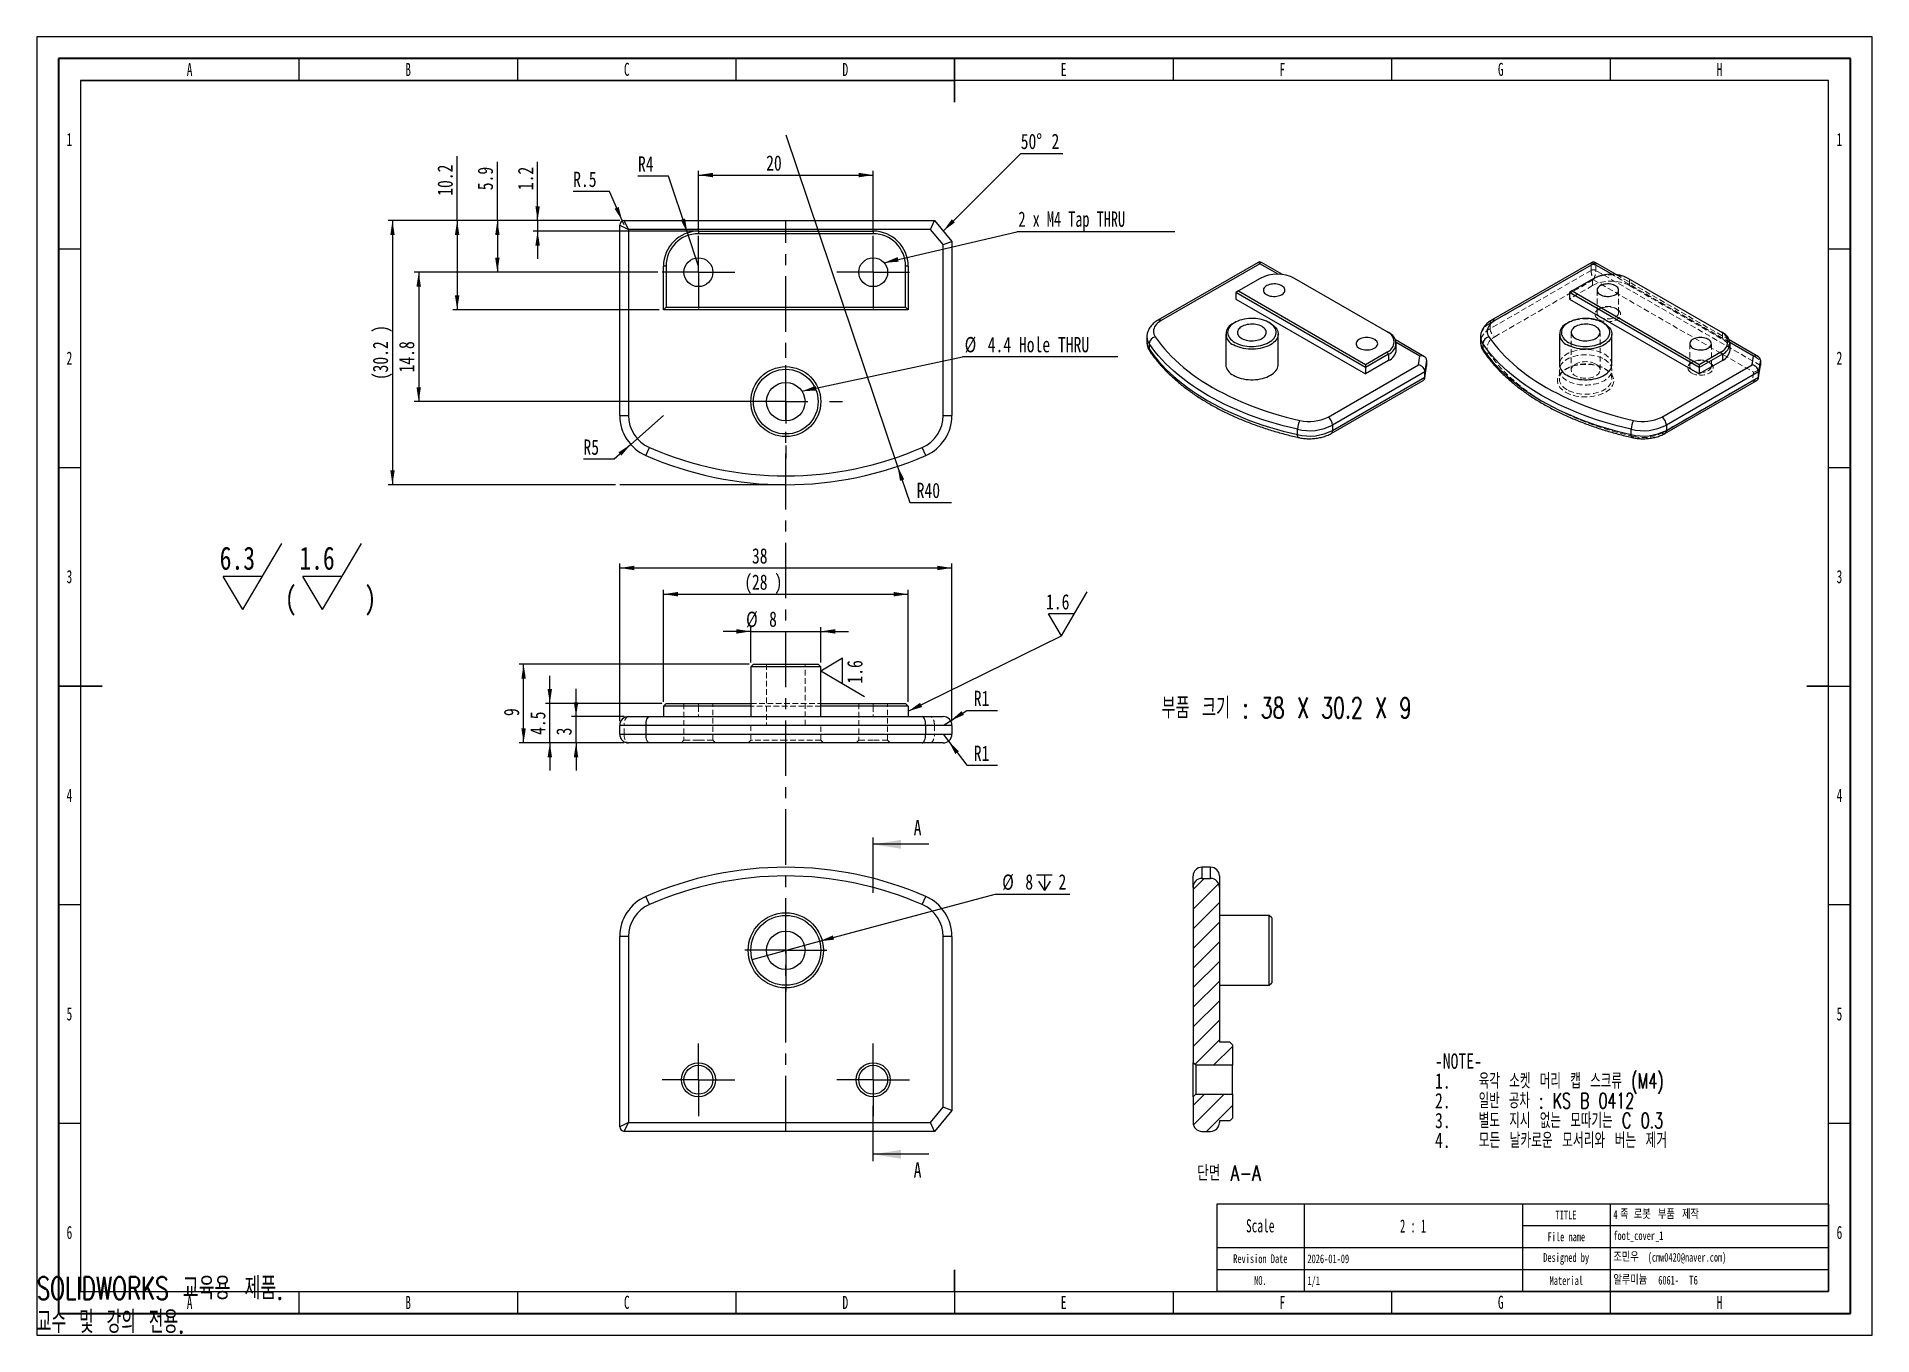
# Model space of a CAD drawing. Header units: millimetres. Extents: x 0 to 420, y 1 to 298.
import ezdxf

# ---------------------------------------------------------------- set-up
doc = ezdxf.new("R2010")
doc.units = ezdxf.units.MM
doc.linetypes.add('CENTERX2', pattern=[20.32, 12.7, -2.54, 2.54, -2.54])
doc.linetypes.add('HIDDEN', pattern=[1.905, 1.27, -0.635])
for name, color, linetype in [('SLD-0', 179, 'Continuous'), ('가는실선', 7, 'Continuous'), ('레이어10', 30, 'Continuous'), ('절단면', 230, 'Continuous'), ('중심선', 1, 'CENTERX2'), ('치수선', 104, 'Continuous')]:
    doc.layers.add(name, color=color, linetype=linetype)
for name, color, linetype, lineweight in [('도면층1', 4, 'Continuous', 35), ('도면층2', 3, 'Continuous', 25), ('도면층3', 5, 'Continuous', 25)]:
    doc.layers.add(name, color=color, linetype=linetype, lineweight=lineweight)
doc.styles.add('SLDTEXTSTYLE0', font='TXT', dxfattribs={"width": 0.666667, "bigfont": 'bigfont'})
doc.styles.add('SLDTEXTSTYLE1', font='TXT', dxfattribs={"width": 0.75})
doc.styles.add('SLDTEXTSTYLE10', font='TXT', dxfattribs={"width": 0.7, "bigfont": 'bigfont'})
doc.styles.add('SLDTEXTSTYLE11', font='TXT', dxfattribs={"width": 0.645455, "bigfont": 'bigfont'})
doc.styles.add('SLDTEXTSTYLE2', font='TXT', dxfattribs={"width": 0.684211, "bigfont": 'bigfont'})
doc.styles.add('SLDTEXTSTYLE3', font='TXT', dxfattribs={"width": 0.676471, "bigfont": 'bigfont'})
doc.styles.add('SLDTEXTSTYLE4', font='TXT', dxfattribs={"width": 0.694444, "bigfont": 'bigfont'})
doc.styles.add('SLDTEXTSTYLE5', font='TXT', dxfattribs={"width": 0.638186})
doc.styles.add('SLDTEXTSTYLE6', font='TXT', dxfattribs={"width": 0.75, "bigfont": 'bigfont'})
doc.styles.add('SLDTEXTSTYLE7', font='TXT', dxfattribs={"width": 0.605})
doc.styles.add('SLDTEXTSTYLE8', font='TXT', dxfattribs={"width": 0.582911})
doc.styles.add('SLDTEXTSTYLE9', font='TXT', dxfattribs={"width": 0.683333})
doc.dimstyles.new('SLDDIMSTYLE0', dxfattribs={"dimtxt": 3.5, "dimasz": 3.302, "dimexe": 0, "dimexo": 0.0625, "dimgap": 0.875, "dimtad": 1, "dimdec": 3, "dimlfac": 0.5, "dimrnd": 1e-09, "dimzin": 12, "dimdsep": 46, "dimtxsty": 'SLDTEXTSTYLE1', "dimsah": 1, "dimcen": 0.09, "dimadec": 0, "dimazin": 3, "dimtfac": 1, "dimtdec": 3, "dimtmove": 0, "dimatfit": 0, "dimfxl": 1, "dimfrac": 2, "dimtolj": 1, "dimtzin": 12, "dimarcsym": 0})
doc.dimstyles.new('SLDDIMSTYLE1', dxfattribs={"dimtxt": 3.5, "dimasz": 3.302, "dimexe": 0, "dimexo": 0.0625, "dimgap": 0.875, "dimtad": 1, "dimdec": 3, "dimlfac": 0.5, "dimrnd": 1e-09, "dimzin": 12, "dimdsep": 46, "dimtxsty": 'SLDTEXTSTYLE1', "dimsah": 1, "dimcen": 0.09, "dimadec": 0, "dimazin": 3, "dimtfac": 1, "dimtdec": 3, "dimtofl": 0, "dimtmove": 0, "dimatfit": 3, "dimfxl": 1, "dimfrac": 2, "dimtolj": 1, "dimtzin": 12, "dimarcsym": 0})
doc.dimstyles.new('SLDDIMSTYLE2', dxfattribs={"dimtxt": 3.5, "dimasz": 3.302, "dimexe": 0, "dimexo": 0.0625, "dimgap": 0.875, "dimtad": 0, "dimtih": 1, "dimtoh": 1, "dimdec": 3, "dimlfac": 0.5, "dimrnd": 1e-09, "dimzin": 12, "dimdsep": 46, "dimtxsty": 'SLDTEXTSTYLE1', "dimsah": 1, "dimcen": 0, "dimadec": 0, "dimazin": 3, "dimtfac": 1, "dimtdec": 3, "dimtofl": 0, "dimtmove": 0, "dimatfit": 3, "dimfxl": 1, "dimfrac": 2, "dimtolj": 1, "dimtzin": 12, "dimarcsym": 0})
doc.dimstyles.new('SLDDIMSTYLE3', dxfattribs={"dimtxt": 0.18, "dimasz": 3.302, "dimexe": 0, "dimexo": 0.0625, "dimgap": 0, "dimtad": 0, "dimtih": 1, "dimtoh": 1, "dimdec": 0, "dimrnd": 1e-09, "dimzin": 0, "dimdsep": 46, "dimtxsty": 'Standard', "dimsah": 1, "dimcen": 0.09, "dimadec": 0, "dimazin": 0, "dimtfac": 3.302, "dimtdec": 0, "dimtofl": 0, "dimtmove": 0, "dimatfit": 3, "dimfxl": 1, "dimfrac": 2, "dimtolj": 1, "dimtzin": 0, "dimarcsym": 0})
doc.dimstyles.new('SLDDIMSTYLE4', dxfattribs={"dimtxt": 3.5, "dimasz": 3.302, "dimexe": 0, "dimexo": 0.0625, "dimgap": 0.875, "dimtad": 0, "dimtih": 1, "dimtoh": 1, "dimdec": 3, "dimlfac": 0.5, "dimrnd": 1e-09, "dimzin": 12, "dimdsep": 46, "dimtxsty": 'SLDTEXTSTYLE1', "dimsah": 1, "dimcen": 0, "dimadec": 0, "dimazin": 3, "dimtfac": 1, "dimtdec": 3, "dimtofl": 0, "dimtmove": 0, "dimatfit": 3, "dimfxl": 1, "dimfrac": 2, "dimtolj": 1, "dimtzin": 12, "dimarcsym": 0})
doc.dimstyles.new('SLDDIMSTYLE5', dxfattribs={"dimtxt": 3.5, "dimasz": 3.302, "dimexe": 0, "dimexo": 0.0625, "dimgap": 0.875, "dimtad": 0, "dimtih": 1, "dimtoh": 1, "dimdec": 3, "dimlfac": 0.5, "dimrnd": 1e-09, "dimzin": 12, "dimdsep": 46, "dimtxsty": 'SLDTEXTSTYLE1', "dimblk1": 'NONE', "dimsah": 1, "dimcen": 0, "dimadec": 0, "dimazin": 3, "dimtfac": 1, "dimtdec": 3, "dimtmove": 0, "dimatfit": 3, "dimldrblk": 'NONE', "dimfxl": 1, "dimfrac": 2, "dimtolj": 1, "dimtzin": 12, "dimarcsym": 0})

msp = doc.modelspace()

# ---------------------------------------------------------------- texts
at = {"color": 7, "linetype": 'Continuous', "char_height": 5.1381, "attachment_point": 1}
for s, insert, style in [('SOLIDWORKS 교육용 제품.', (0, 14.3305), 'SLDTEXTSTYLE10'), ('교수 및 강의 전용.', (0, 6.6234), 'SLDTEXTSTYLE11')]:
    msp.add_mtext(s, dxfattribs=dict(at, insert=insert, style=style))
at = {"layer": 'SLD-0', "color": 7}
for s, insert, char_height, attachment_point, style in [('TITLE', (349.9137, 29.4948), 2, 2, 'SLDTEXTSTYLE5'), ('4', (360.75, 29.6128), 2, 1, 'SLDTEXTSTYLE7'), ('족', (362.2917, 29.61), 2, 1, 'SLDTEXTSTYLE6'), ('로봇', (365.4333, 29.61), 2, 1, 'SLDTEXTSTYLE6'), ('부품', (370.9528, 29.61), 2, 1, 'SLDTEXTSTYLE6'), ('제작', (376.4722, 29.61), 2, 1, 'SLDTEXTSTYLE6'), ('Scale', (279.9563, 27.5432), 3, 2, 'SLDTEXTSTYLE5'), ('File name', (350.0024, 24.5108), 2, 2, 'SLDTEXTSTYLE5'), ('foot_cover_1', (360.75, 24.7888), 2, 1, 'SLDTEXTSTYLE5'), ('Revision Date', (279.9825, 19.5108), 2, 2, 'SLDTEXTSTYLE5'), ('Designed by', (349.9589, 19.7878), 2, 2, 'SLDTEXTSTYLE5'), ('조민우', (360.75, 19.832), 2, 1, 'SLDTEXTSTYLE6'), ('(cmw0420@naver.com)', (368.6222, 19.8348), 2, 1, 'SLDTEXTSTYLE7'), ('NO.', (279.9962, 14.5288), 2, 2, 'SLDTEXTSTYLE5'), ('Material', (349.991, 14.5108), 2, 2, 'SLDTEXTSTYLE5'), ('알루미늄', (360.7639, 14.607), 2, 1, 'SLDTEXTSTYLE6'), ('6061-', (371.025, 14.6098), 2, 1, 'SLDTEXTSTYLE7'), ('T6', (378.0639, 14.607), 2, 1, 'SLDTEXTSTYLE1')]:
    msp.add_mtext(s, dxfattribs=dict(at, insert=insert, char_height=char_height, attachment_point=attachment_point, style=style))
at = {"layer": '가는실선', "attachment_point": 1}
for s, insert, char_height, style in [('부품 크기 : 38 X 30.2 X 9', (257.3744, 146.8824), 4.7625, 'SLDTEXTSTYLE0'), ('-NOTE-', (319.9488, 65.4477), 3.5, 'SLDTEXTSTYLE1'), ('1.', (319.9488, 60.922), 3.5, 'SLDTEXTSTYLE1'), ('육각 소켓 머리 캡 스크류 (M4)', (329.9488, 60.922), 3.5, 'SLDTEXTSTYLE2'), ('2.', (319.9488, 56.3963), 3.5, 'SLDTEXTSTYLE1'), ('일반 공차 : KS B 0412', (329.9488, 56.3963), 3.5, 'SLDTEXTSTYLE3'), ('3.', (319.9488, 51.8707), 3.5, 'SLDTEXTSTYLE1'), ('별도 지시 없는 모따기는 C 0.3', (329.9488, 51.8707), 3.5, 'SLDTEXTSTYLE2'), ('4.', (319.9488, 47.345), 3.5, 'SLDTEXTSTYLE1'), ('모든 날카로운 모서리와 버는 제거', (329.9488, 47.345), 3.5, 'SLDTEXTSTYLE4')]:
    msp.add_mtext(s, dxfattribs=dict(at, insert=insert, char_height=char_height, style=style))
at = {"layer": '도면층2', "color": 7}
for s, insert, char_height, attachment_point, style in [('A', (34.986, 291.9922), 3, 2, 'SLDTEXTSTYLE5'), ('B', (84.986, 291.9922), 3, 2, 'SLDTEXTSTYLE5'), ('C', (135.0135, 292.0432), 3, 2, 'SLDTEXTSTYLE5'), ('D', (185.0135, 291.9922), 3, 2, 'SLDTEXTSTYLE5'), ('E', (234.986, 291.9922), 3, 2, 'SLDTEXTSTYLE5'), ('F', (285.008, 291.9922), 3, 2, 'SLDTEXTSTYLE5'), ('G', (334.9916, 292.0432), 3, 2, 'SLDTEXTSTYLE5'), ('H', (385.0135, 291.9922), 3, 2, 'SLDTEXTSTYLE5'), ('1', (7.4784, 275.9982), 3, 2, 'SLDTEXTSTYLE5'), ('1', (412.4784, 275.9982), 3, 2, 'SLDTEXTSTYLE5'), ('2', (7.4784, 225.9982), 3, 2, 'SLDTEXTSTYLE5'), ('2', (412.4784, 225.9982), 3, 2, 'SLDTEXTSTYLE5'), ('3', (7.4784, 176.0237), 3, 2, 'SLDTEXTSTYLE5'), ('3', (412.4784, 176.0237), 3, 2, 'SLDTEXTSTYLE5'), ('4', (7.4784, 125.9922), 3, 2, 'SLDTEXTSTYLE5'), ('4', (412.4784, 125.9922), 3, 2, 'SLDTEXTSTYLE5'), ('5', (7.4784, 76.0177), 3, 2, 'SLDTEXTSTYLE5'), ('5', (412.4784, 76.0177), 3, 2, 'SLDTEXTSTYLE5'), ('6', (7.4784, 26.0237), 3, 2, 'SLDTEXTSTYLE5'), ('2 : 1', (314.9243, 27.4982), 3, 2, 'SLDTEXTSTYLE8'), ('6', (412.4784, 26.0237), 3, 2, 'SLDTEXTSTYLE5'), ('2026-01-09', (290.75, 19.4988), 2, 1, 'SLDTEXTSTYLE5'), ('1/1', (290.75, 14.4988), 2, 1, 'SLDTEXTSTYLE5'), ('A', (34.986, 9.9922), 3, 2, 'SLDTEXTSTYLE5'), ('B', (84.986, 9.9922), 3, 2, 'SLDTEXTSTYLE5'), ('C', (135.0135, 10.0432), 3, 2, 'SLDTEXTSTYLE5'), ('D', (185.0135, 9.9922), 3, 2, 'SLDTEXTSTYLE5'), ('E', (234.986, 9.9922), 3, 2, 'SLDTEXTSTYLE5'), ('F', (285.008, 9.9922), 3, 2, 'SLDTEXTSTYLE5'), ('G', (334.9916, 10.0432), 3, 2, 'SLDTEXTSTYLE5'), ('H', (385.0135, 9.9922), 3, 2, 'SLDTEXTSTYLE5')]:
    msp.add_mtext(s, dxfattribs=dict(at, insert=insert, char_height=char_height, attachment_point=attachment_point, style=style))
at = {"layer": '절단면', "char_height": 3.5}
for s, insert, attachment_point, style in [('A', (200.66, 118.8437), 1, 'SLDTEXTSTYLE1'), ('A', (200.66, 40.5476), 1, 'SLDTEXTSTYLE1'), ('단면 A-A', (272.8179, 39.8402), 2, 'SLDTEXTSTYLE6')]:
    msp.add_mtext(s, dxfattribs=dict(at, insert=insert, attachment_point=attachment_point, style=style))

# ---------------------------------------------------------------- blocks, each defined once
blk = doc.blocks.new('SW_NOTE_0')
at = {"layer": '가는실선', "color": 0}
for p, q in [((5.28, -7.56), (14.2, 7.56)), ((23.5, -7.56), (32.42, 7.56)), ((5.28, -7.56), (0.82, 0)), ((9.74, 0), (0.82, 0)), ((23.5, -7.56), (19.04, 0)), ((27.96, 0), (19.04, 0))]:
    blk.add_line(p, q, dxfattribs=at)
at = {"layer": '가는실선', "color": 0, "attachment_point": 1, "style": 'SLDTEXTSTYLE1'}
for s, insert, char_height in [('6.3', (0, 6.82), 5.292), ('1.6', (18.22, 6.82), 5.292), ('(', (14.91, -2.3), 5.29), (')', (33.13, -2.3), 5.29)]:
    blk.add_mtext(s, dxfattribs=dict(at, insert=insert, char_height=char_height))
blk = doc.blocks.new('_D')
at = {"layer": '치수선', "transparency": 16777216}
for p, q in [((123.4, 142.49), (123.4, 148.84)), ((134.4, 142.49), (122.4, 142.49)), ((123.4, 136.49), (123.4, 142.49)), ((134.4, 136.49), (122.4, 136.49)), ((123.4, 136.49), (123.4, 130.14))]:
    blk.add_line(p, q, dxfattribs=at)
for points in [[(123.4, 142.49), (123.91, 145.8), (122.9, 145.8)], [(123.4, 136.49), (122.9, 133.19), (123.91, 133.19)]]:
    blk.add_solid(points, dxfattribs=at)
at = {"layer": '치수선', "transparency": 16777216, "insert": (118.89, 138.2), "char_height": 3.5, "attachment_point": 1, "rotation": 90, "style": 'SLDTEXTSTYLE1'}
blk.add_mtext('3', dxfattribs=at)
blk = doc.blocks.new('_D_1')
at = {"layer": '치수선', "transparency": 16777216}
for p, q in [((117.4, 145.49), (117.4, 151.84)), ((143, 145.49), (116.4, 145.49)), ((117.4, 136.49), (117.4, 145.49)), ((134.4, 136.49), (116.4, 136.49)), ((117.4, 136.49), (117.4, 130.14))]:
    blk.add_line(p, q, dxfattribs=at)
for points in [[(117.4, 145.49), (117.91, 148.8), (116.9, 148.8)], [(117.4, 136.49), (116.9, 133.19), (117.91, 133.19)]]:
    blk.add_solid(points, dxfattribs=at)
at = {"layer": '치수선', "transparency": 16777216, "insert": (112.89, 138.31), "char_height": 3.5, "attachment_point": 1, "rotation": 90, "style": 'SLDTEXTSTYLE1'}
blk.add_mtext('4.5', dxfattribs=at)
blk = doc.blocks.new('_D_2')
at = {"layer": '레이어10', "transparency": 16777216}
for p, q in [((163, 154.49), (110.4, 154.49)), ((111.4, 136.49), (111.4, 154.49)), ((134.4, 136.49), (110.4, 136.49))]:
    blk.add_line(p, q, dxfattribs=at)
for points in [[(111.4, 154.49), (110.9, 151.19), (111.91, 151.19)], [(111.4, 136.49), (111.91, 139.8), (110.9, 139.8)]]:
    blk.add_solid(points, dxfattribs=at)
at = {"layer": '레이어10', "transparency": 16777216, "insert": (106.89, 142.62), "char_height": 3.5, "attachment_point": 1, "rotation": 90, "style": 'SLDTEXTSTYLE1'}
blk.add_mtext('9', dxfattribs=at)
blk = doc.blocks.new('_D_3')
at = {"layer": '치수선', "transparency": 16777216}
for p, q in [((143.4, 145.89), (143.4, 171.49)), ((143.4, 170.49), (199.4, 170.49)), ((199.4, 145.89), (199.4, 171.49))]:
    blk.add_line(p, q, dxfattribs=at)
for points in [[(143.4, 170.49), (146.71, 169.99), (146.71, 171)], [(199.4, 170.49), (196.1, 171), (196.1, 169.99)]]:
    blk.add_solid(points, dxfattribs=at)
at = {"layer": '치수선', "transparency": 16777216, "char_height": 3.5, "attachment_point": 1, "style": 'SLDTEXTSTYLE1'}
for s, insert in [('(', (161.93, 175.01)), ('28', (163.65, 175.01)), (')', (168.82, 175.01))]:
    blk.add_mtext(s, dxfattribs=dict(at, insert=insert))
blk = doc.blocks.new('_D_4')
at = {"layer": '치수선', "transparency": 16777216}
for p, q in [((163.4, 161.99), (157.05, 161.99)), ((163.4, 154.89), (163.4, 162.99)), ((163.4, 161.99), (179.4, 161.99)), ((179.4, 154.89), (179.4, 162.99)), ((179.4, 161.99), (185.75, 161.99))]:
    blk.add_line(p, q, dxfattribs=at)
for points in [[(163.4, 161.99), (160.1, 162.5), (160.1, 161.48)], [(179.4, 161.99), (182.71, 161.48), (182.71, 162.5)]]:
    blk.add_solid(points, dxfattribs=at)
at = {"layer": '치수선', "transparency": 16777216, "char_height": 3.5, "attachment_point": 1, "style": 'SLDTEXTSTYLE1'}
for s, insert in [('%%c', (162.31, 166.5)), ('8', (167.58, 166.55))]:
    blk.add_mtext(s, dxfattribs=dict(at, insert=insert))
blk = doc.blocks.new('_D_5')
at = {"layer": '치수선', "transparency": 16777216}
for p, q in [((209.1, 141.56), (212.82, 143.91)), ((212.82, 143.91), (219.83, 143.91)), ((207.4, 140.49), (209.1, 141.56))]:
    blk.add_line(p, q, dxfattribs=at)
blk.add_solid([(209.1, 141.56), (212.16, 142.89), (211.62, 143.75)], dxfattribs=at)
at = {"layer": '치수선', "transparency": 16777216, "insert": (214.41, 148.42), "char_height": 3.5, "attachment_point": 1, "style": 'SLDTEXTSTYLE1'}
blk.add_mtext('R1', dxfattribs=at)
blk = doc.blocks.new('_D_6')
at = {"layer": '치수선', "transparency": 16777216}
for p, q in [((207.4, 138.49), (208.61, 136.9)), ((208.61, 136.9), (212.82, 131.36)), ((212.82, 131.36), (219.83, 131.36))]:
    blk.add_line(p, q, dxfattribs=at)
blk.add_solid([(208.61, 136.9), (210.2, 133.96), (211.01, 134.58)], dxfattribs=at)
at = {"layer": '치수선', "transparency": 16777216, "insert": (214.41, 135.87), "char_height": 3.5, "attachment_point": 1, "style": 'SLDTEXTSTYLE1'}
blk.add_mtext('R1', dxfattribs=at)
blk = doc.blocks.new('_D_7')
at = {"layer": '레이어10', "transparency": 16777216}
for p, q in [((133.4, 141.49), (133.4, 177.49)), ((133.4, 176.49), (209.4, 176.49)), ((209.4, 141.49), (209.4, 177.49))]:
    blk.add_line(p, q, dxfattribs=at)
for points in [[(133.4, 176.49), (136.71, 175.99), (136.71, 177)], [(209.4, 176.49), (206.1, 177), (206.1, 175.99)]]:
    blk.add_solid(points, dxfattribs=at)
at = {"layer": '레이어10', "transparency": 16777216, "insert": (163.65, 181.01), "char_height": 3.5, "attachment_point": 1, "style": 'SLDTEXTSTYLE1'}
blk.add_mtext('38', dxfattribs=at)
blk = doc.blocks.new('SW_SFSYMBOL_0')
at = {"layer": '가는실선', "color": 0}
for p, q in [((0, 0), (5.9, 10)), ((0, 0), (-2.95, 5)), ((2.95, 5), (-2.95, 5))]:
    blk.add_line(p, q, dxfattribs=at)
at = {"layer": '가는실선', "color": 0, "insert": (-3.52, 9.51), "char_height": 3.5, "attachment_point": 1, "style": 'SLDTEXTSTYLE1'}
blk.add_mtext('1.6', dxfattribs=at)
blk = doc.blocks.new('SW_SFSYMBOL_1')
at = {"layer": '가는실선', "color": 0}
for p, q in [((-10.55, 2.95), (-5.55, 5.9)), ((-5.55, 0), (-5.55, 5.9)), ((-10.55, 2.95), (-0.55, -2.95))]:
    blk.add_line(p, q, dxfattribs=at)
at = {"layer": '가는실선', "color": 0, "insert": (-4.51, 0), "char_height": 3.5, "attachment_point": 1, "rotation": 90, "style": 'SLDTEXTSTYLE1'}
blk.add_mtext('1.6', dxfattribs=at)
blk = doc.blocks.new('_D_8')
at = {"layer": '레이어10', "transparency": 16777216}
for p, q in [((133.4, 255.94), (80.4, 255.94)), ((81.4, 255.94), (81.4, 195.54)), ((132.4, 195.54), (80.4, 195.54))]:
    blk.add_line(p, q, dxfattribs=at)
for points in [[(81.4, 255.94), (80.9, 252.64), (81.91, 252.64)], [(81.4, 195.54), (81.91, 198.84), (80.9, 198.84)]]:
    blk.add_solid(points, dxfattribs=at)
at = {"layer": '레이어10', "transparency": 16777216, "char_height": 3.5, "attachment_point": 1, "rotation": 90, "style": 'SLDTEXTSTYLE1'}
for s, insert in [(')', (76.89, 230.26)), ('30.2', (76.89, 221.21)), ('(', (76.89, 219.49))]:
    blk.add_mtext(s, dxfattribs=dict(at, insert=insert))
blk = doc.blocks.new('SW_CHAMFER_DIMENSION_0')
at = {"layer": '치수선', "color": 0}
for p, q in [((-17.75, -17.75), (0, 0)), ((0, 0), (9.62, 0))]:
    blk.add_line(p, q, dxfattribs=at)
blk.add_solid([(-17.75, -17.75), (-15.06, -15.77), (-15.77, -15.06)], dxfattribs=at)
at = {"layer": '치수선', "color": 0, "char_height": 3.5, "attachment_point": 1, "style": 'SLDTEXTSTYLE1'}
for s, insert in [('50°', (0, 4.51)), ('2', (7.04, 4.51))]:
    blk.add_mtext(s, dxfattribs=dict(at, insert=insert))
blk = doc.blocks.new('_D_9')
at = {"layer": '치수선', "transparency": 16777216}
for p, q in [((171.4, 275.54), (196.97, 199.73)), ((196.97, 199.73), (199.75, 191.48)), ((199.75, 191.48), (209.35, 191.48))]:
    blk.add_line(p, q, dxfattribs=at)
blk.add_solid([(196.97, 199.73), (197.54, 196.44), (198.5, 196.76)], dxfattribs=at)
at = {"layer": '치수선', "transparency": 16777216, "insert": (201.34, 195.99), "char_height": 3.5, "attachment_point": 1, "style": 'SLDTEXTSTYLE1'}
blk.add_mtext('R40', dxfattribs=at)
blk = doc.blocks.new('_D_10')
at = {"layer": '치수선', "transparency": 16777216}
for p, q in [((143.4, 211.38), (135.92, 204.75)), ((135.92, 204.75), (132.1, 201.37)), ((132.1, 201.37), (125.09, 201.37))]:
    blk.add_line(p, q, dxfattribs=at)
blk.add_solid([(135.92, 204.75), (133.11, 202.94), (133.78, 202.18)], dxfattribs=at)
at = {"layer": '치수선', "transparency": 16777216, "insert": (125.09, 205.88), "char_height": 3.5, "attachment_point": 1, "style": 'SLDTEXTSTYLE1'}
blk.add_mtext('R5', dxfattribs=at)
blk = doc.blocks.new('_D_11')
at = {"layer": '치수선', "transparency": 16777216}
for p, q in [((144.59, 266.14), (137.58, 266.14)), ((148.89, 253.13), (144.59, 266.14)), ((151.4, 245.54), (148.89, 253.13))]:
    blk.add_line(p, q, dxfattribs=at)
blk.add_solid([(148.89, 253.13), (148.34, 256.43), (147.37, 256.11)], dxfattribs=at)
at = {"layer": '치수선', "transparency": 16777216, "insert": (137.58, 270.65), "char_height": 3.5, "attachment_point": 1, "style": 'SLDTEXTSTYLE1'}
blk.add_mtext('R4', dxfattribs=at)
blk = doc.blocks.new('_D_12')
at = {"layer": '치수선', "transparency": 16777216}
for p, q in [((131.05, 262.62), (122.75, 262.62)), ((134, 255.85), (131.05, 262.62)), ((134.4, 254.94), (134, 255.85))]:
    blk.add_line(p, q, dxfattribs=at)
blk.add_solid([(134, 255.85), (133.15, 259.08), (132.22, 258.68)], dxfattribs=at)
at = {"layer": '치수선', "transparency": 16777216, "insert": (122.75, 267.13), "char_height": 3.5, "attachment_point": 1, "style": 'SLDTEXTSTYLE1'}
blk.add_mtext('R.5', dxfattribs=at)
blk = doc.blocks.new('_D_13')
at = {"layer": '치수선', "transparency": 16777216}
for p, q in [((151.4, 253.44), (151.4, 267.36)), ((151.4, 266.36), (191.4, 266.36)), ((191.4, 253.44), (191.4, 267.36))]:
    blk.add_line(p, q, dxfattribs=at)
for points in [[(151.4, 266.36), (154.71, 265.85), (154.71, 266.87)], [(191.4, 266.36), (188.1, 266.87), (188.1, 265.85)]]:
    blk.add_solid(points, dxfattribs=at)
at = {"layer": '치수선', "transparency": 16777216, "insert": (166.9, 270.87), "char_height": 3.5, "attachment_point": 1, "style": 'SLDTEXTSTYLE1'}
blk.add_mtext('20', dxfattribs=at)
blk = doc.blocks.new('_D_14')
at = {"layer": '치수선', "transparency": 16777216}
for p, q in [((114.61, 255.94), (114.61, 269.37)), ((133.4, 255.94), (113.61, 255.94)), ((150.4, 253.54), (113.61, 253.54)), ((114.61, 255.94), (114.61, 253.54)), ((114.61, 253.54), (114.61, 247.19))]:
    blk.add_line(p, q, dxfattribs=at)
for points in [[(114.61, 255.94), (115.12, 259.24), (114.1, 259.24)], [(114.61, 253.54), (114.1, 250.24), (115.12, 250.24)]]:
    blk.add_solid(points, dxfattribs=at)
at = {"layer": '치수선', "transparency": 16777216, "insert": (110.1, 262.9), "char_height": 3.5, "attachment_point": 1, "rotation": 90, "style": 'SLDTEXTSTYLE1'}
blk.add_mtext('1.2', dxfattribs=at)
blk = doc.blocks.new('_D_15')
at = {"layer": '치수선', "transparency": 16777216}
for p, q in [((105.4, 255.94), (105.4, 269.35)), ((133.4, 255.94), (104.4, 255.94)), ((105.4, 255.94), (105.4, 244.14)), ((142.1, 244.14), (104.4, 244.14))]:
    blk.add_line(p, q, dxfattribs=at)
for points in [[(105.4, 255.94), (104.9, 252.64), (105.91, 252.64)], [(105.4, 244.14), (105.91, 247.44), (104.9, 247.44)]]:
    blk.add_solid(points, dxfattribs=at)
at = {"layer": '치수선', "transparency": 16777216, "insert": (100.89, 262.89), "char_height": 3.5, "attachment_point": 1, "rotation": 90, "style": 'SLDTEXTSTYLE1'}
blk.add_mtext('5.9', dxfattribs=at)
blk = doc.blocks.new('_D_16')
at = {"layer": '치수선', "transparency": 16777216}
for p, q in [((96.2, 255.94), (96.2, 270.66)), ((133.4, 255.94), (95.2, 255.94)), ((96.2, 255.94), (96.2, 235.54)), ((142.4, 235.54), (95.2, 235.54))]:
    blk.add_line(p, q, dxfattribs=at)
for points in [[(96.2, 255.94), (95.69, 252.64), (96.71, 252.64)], [(96.2, 235.54), (96.71, 238.84), (95.69, 238.84)]]:
    blk.add_solid(points, dxfattribs=at)
at = {"layer": '치수선', "transparency": 16777216, "insert": (91.69, 261.61), "char_height": 3.5, "attachment_point": 1, "rotation": 90, "style": 'SLDTEXTSTYLE1'}
blk.add_mtext('10.2', dxfattribs=at)
blk = doc.blocks.new('_D_17')
at = {"layer": '치수선', "transparency": 16777216}
for p, q in [((142.1, 244.14), (86.4, 244.14)), ((87.4, 244.14), (87.4, 214.54)), ((170.4, 214.54), (86.4, 214.54))]:
    blk.add_line(p, q, dxfattribs=at)
for points in [[(87.4, 244.14), (86.9, 240.84), (87.91, 240.84)], [(87.4, 214.54), (87.91, 217.84), (86.9, 217.84)]]:
    blk.add_solid(points, dxfattribs=at)
at = {"layer": '치수선', "transparency": 16777216, "insert": (82.89, 221.21), "char_height": 3.5, "attachment_point": 1, "rotation": 90, "style": 'SLDTEXTSTYLE1'}
blk.add_mtext('14.8', dxfattribs=at)
blk = doc.blocks.new('SW_NOTE_0_1')
at = {"layer": '치수선', "color": 0}
blk.add_line((36.18, 0), (0, 0), dxfattribs=at)
at = {"layer": '치수선', "color": 0, "insert": (0.4, 4.62), "char_height": 3.5, "attachment_point": 1, "style": 'SLDTEXTSTYLE9'}
blk.add_mtext('2 x M4 Tap THRU', dxfattribs=at)
blk = doc.blocks.new('SW_NOTE_0_2')
at = {"layer": '치수선', "color": 0}
blk.add_line((35.49, 0), (0, 0), dxfattribs=at)
at = {"layer": '치수선', "color": 0, "char_height": 3.5, "attachment_point": 1, "style": 'SLDTEXTSTYLE1'}
for s, insert in [('%%c', (0.46, 4.52)), ('4.4 Hole THRU', (5.74, 4.52))]:
    blk.add_mtext(s, dxfattribs=dict(at, insert=insert))
blk = doc.blocks.new('SW_CENTERMARKSYMBOL_0')
at = {"layer": '중심선', "color": 0}
for p, q in [((0, 10), (0, 13)), ((0, 0), (0, 5)), ((-10, 0), (-13, 0)), ((0, 0), (-5, 0)), ((0, 0), (0, -5)), ((0, 0), (5, 0)), ((10, 0), (13, 0)), ((0, -10), (0, -13))]:
    blk.add_line(p, q, dxfattribs=at)
blk = doc.blocks.new('SW_CENTERMARKSYMBOL_1')
at = {"layer": '중심선', "color": 0}
for p, q in [((0, 5), (0, 8.3)), ((0, 0), (0, 5)), ((-5, 0), (-8.3, 0)), ((0, 0), (-5, 0)), ((0, 0), (0, -5)), ((0, 0), (5, 0)), ((5, 0), (8.3, 0)), ((0, -5), (0, -8.3))]:
    blk.add_line(p, q, dxfattribs=at)
blk = doc.blocks.new('SW_CENTERMARKSYMBOL_2')
at = {"layer": '중심선', "color": 0}
for p, q in [((0, 5), (0, 8.3)), ((0, 0), (0, 5)), ((-5, 0), (-8.3, 0)), ((0, 0), (-5, 0)), ((0, 0), (0, -5)), ((0, 0), (5, 0)), ((5, 0), (8.3, 0)), ((0, -5), (0, -8.3))]:
    blk.add_line(p, q, dxfattribs=at)
blk = doc.blocks.new('SW_SYMBOL_HOLE_DEPTH')
at = {"layer": '치수선', "color": 0}
for p, q in [((0, 875), (800, 875)), ((100, 555), (400, 75)), ((400, 875), (400, 75)), ((700, 555), (400, 75))]:
    blk.add_line(p, q, dxfattribs=at)
blk = doc.blocks.new('_D_18')
at = {"layer": '치수선', "transparency": 16777216}
for p, q in [((179.13, 91.11), (219.34, 101.89)), ((219.34, 101.89), (236.37, 101.89)), ((163.68, 86.97), (179.13, 91.11))]:
    blk.add_line(p, q, dxfattribs=at)
blk.add_solid([(179.13, 91.11), (182.45, 91.48), (182.19, 92.46)], dxfattribs=at)
at = {"layer": '치수선', "transparency": 16777216, "xscale": 0.004470703125, "yscale": 0.004470703125, "zscale": 0.004470703125}
blk.add_blockref('SW_SYMBOL_HOLE_DEPTH', (228.79, 102.37), dxfattribs=at)
at = {"layer": '치수선', "transparency": 16777216, "char_height": 3.5, "attachment_point": 1, "style": 'SLDTEXTSTYLE1'}
for s, insert in [('%%c', (220.92, 106.4)), ('8', (226.2, 106.45)), ('2', (233.79, 106.45))]:
    blk.add_mtext(s, dxfattribs=dict(at, insert=insert))
blk = doc.blocks.new('_None')
blk = doc.blocks.new('SW_CENTERMARKSYMBOL_3')
at = {"layer": '중심선', "color": 0}
for p, q in [((0, 5), (0, 8.3)), ((0, 0), (0, 5)), ((-5, 0), (-8.3, 0)), ((0, 0), (-5, 0)), ((0, 0), (0, -5)), ((0, 0), (5, 0)), ((5, 0), (8.3, 0)), ((0, -5), (0, -8.3))]:
    blk.add_line(p, q, dxfattribs=at)
blk = doc.blocks.new('SW_CENTERMARKSYMBOL_4')
at = {"layer": '중심선', "color": 0}
for p, q in [((0, 5), (0, 8.3)), ((0, 0), (0, 5)), ((-5, 0), (-8.3, 0)), ((0, 0), (-5, 0)), ((0, 0), (0, -5)), ((0, 0), (5, 0)), ((5, 0), (8.3, 0)), ((0, -5), (0, -8.3))]:
    blk.add_line(p, q, dxfattribs=at)
blk = doc.blocks.new('SW_CENTERMARKSYMBOL_5')
at = {"layer": '중심선', "color": 0}
for p, q in [((0, 5), (0, 9.4)), ((0, 0), (0, 5)), ((-5, 0), (-9.4, 0)), ((0, 0), (-5, 0)), ((0, 0), (0, -5)), ((0, 0), (5, 0)), ((5, 0), (9.4, 0)), ((0, -5), (0, -9.4))]:
    blk.add_line(p, q, dxfattribs=at)

# ---------------------------------------------------------------- dimensions: what is measured, and where the dimension line sits
at = {"layer": '레이어10'}
dim = msp.add_linear_dim(base=(81.4041, 195.5371), p1=(134.4041, 255.9371), p2=(133.4041, 195.5371), angle=90, text='(<>)', dimstyle='SLDDIMSTYLE1', dxfattribs=at)
dim.commit()
dim.dimension.update_dxf_attribs({"geometry": '_D_8', "text_midpoint": (81.4041, 225.7371), "dimtype": 160})
dim = msp.add_linear_dim(base=(209.4041, 176.4938), p1=(133.4041, 140.4938), p2=(209.4041, 140.4938), dimstyle='SLDDIMSTYLE1', dxfattribs=at)
dim.commit()
dim.dimension.update_dxf_attribs({"geometry": '_D_7', "text_midpoint": (166.2374, 176.4938), "dimtype": 160})
dim = msp.add_linear_dim(base=(111.4041, 154.4938), p1=(135.4041, 136.4938), p2=(164.0041, 154.4938), angle=90, dimstyle='SLDDIMSTYLE1', dxfattribs=at)
dim.commit()
dim.dimension.update_dxf_attribs({"geometry": '_D_2', "text_midpoint": (111.4041, 143.911), "dimtype": 160})
at = {"layer": '치수선'}
for center, mpoint, dimstyle, picture, middle in [((171.4041, 275.5371), (196.9677, 199.7314), 'SLDDIMSTYLE4', '_D_9', (205.3419, 194.255)), ((151.4041, 245.5371), (148.8922, 253.1325), 'SLDDIMSTYLE2', '_D_11', (140.2938, 268.9152)), ((134.4041, 254.9371), (134.0043, 255.8537), 'SLDDIMSTYLE2', '_D_12', (126.1078, 265.4003)), ((143.4041, 211.381), (135.9179, 204.751), 'SLDDIMSTYLE2', '_D_10', (127.801, 204.1466)), ((207.4041, 140.4938), (209.0954, 141.5614), 'SLDDIMSTYLE2', '_D_5', (217.1154, 146.6891)), ((207.4041, 138.4938), (208.6128, 136.9004), 'SLDDIMSTYLE2', '_D_6', (217.1154, 134.1348))]:
    dim = msp.add_radius_dim(center=center, mpoint=mpoint, dimstyle=dimstyle, dxfattribs=at)
    dim.commit()
    dim.dimension.update_dxf_attribs({"geometry": picture, "text_midpoint": middle, "dimtype": 164})
for base, p1, p2, dimstyle, picture, middle in [((96.1974, 235.5371), (134.4041, 255.9371), (143.4041, 235.5371), 'SLDDIMSTYLE1', '_D_16', (96.1974, 266.1371)), ((105.4041, 244.1371), (134.4041, 255.9371), (143.1041, 244.1371), 'SLDDIMSTYLE1', '_D_15', (105.4041, 266.1198)), ((114.6109, 253.5371), (134.4041, 255.9371), (151.4041, 253.5371), 'SLDDIMSTYLE0', '_D_14', (114.6109, 266.1371)), ((87.4041, 214.5371), (143.1041, 244.1371), (171.4041, 214.5371), 'SLDDIMSTYLE1', '_D_17', (87.4041, 225.7371)), ((117.4041, 145.4938), (135.4041, 136.4938), (144.0041, 145.4938), 'SLDDIMSTYLE0', '_D_1', (117.4041, 141.5432)), ((123.4041, 142.4938), (135.4041, 136.4938), (135.4041, 142.4938), 'SLDDIMSTYLE0', '_D', (123.4041, 139.4938))]:
    dim = msp.add_linear_dim(base=base, p1=p1, p2=p2, angle=90, dimstyle=dimstyle, dxfattribs=at)
    dim.commit()
    dim.dimension.update_dxf_attribs({"geometry": picture, "text_midpoint": middle, "dimtype": 160})
dim = msp.add_linear_dim(base=(191.4041, 266.3571), p1=(151.4041, 252.4371), p2=(191.4041, 252.4371), dimstyle='SLDDIMSTYLE1', dxfattribs=at)
dim.commit()
dim.dimension.update_dxf_attribs({"geometry": '_D_13', "text_midpoint": (169.4871, 266.3571), "dimtype": 160})
for base, p1, p2, text, dimstyle, picture, middle in [((199.4041, 170.4938), (143.4041, 144.8938), (199.4041, 144.8938), '(<>)', 'SLDDIMSTYLE1', '_D_3', (166.2374, 170.4938)), ((179.4041, 161.9889), (163.4041, 153.8938), (179.4041, 153.8938), '%%c<>', 'SLDDIMSTYLE0', '_D_4', (166.2374, 161.9889))]:
    dim = msp.add_linear_dim(base=base, p1=p1, p2=p2, text=text, dimstyle=dimstyle, dxfattribs=at)
    dim.commit()
    dim.dimension.update_dxf_attribs({"geometry": picture, "text_midpoint": middle, "dimtype": 160})
dim = msp.add_diameter_dim_2p(p1=(163.6767, 86.9736), p2=(179.1315, 91.1147), text='<>{\\fGDT;x}2', dimstyle='SLDDIMSTYLE5', dxfattribs=at)
dim.commit()
dim.dimension.update_dxf_attribs({"geometry": '_D_18', "text_midpoint": (228.6484, 104.6921), "dimtype": 163})

# ---------------------------------------------------------------- hatches: boundary and pattern name
at = {"layer": '절단면', "linetype": 'Continuous', "lineweight": 18}
h = msp.add_hatch(dxfattribs=at)
h.set_pattern_fill('ANSI31', color=256, angle=3e-322, style=0)
edge = h.paths.add_edge_path(flags=0)
edge.add_line((273.6015, 67.4442), (273.0015, 68.0442))
edge.add_line((273.0015, 68.0442), (270.6015, 68.0442))
edge.add_line((270.6015, 68.0442), (270.6015, 103.4365))
edge.add_spline(control_points=[(270.6015, 103.4365), (270.6015, 103.6086), (270.5804, 103.782), (270.5391, 103.949), (270.4843, 104.1706), (270.3922, 104.386), (270.2691, 104.5782), (270.1497, 104.7647), (269.9979, 104.934), (269.8249, 105.0723), (269.655, 105.208), (269.4602, 105.3171), (269.2554, 105.3903), (269.0506, 105.4635), (268.8304, 105.5025), (268.6129, 105.5038), (268.6091, 105.5038), (268.6053, 105.5039), (268.6015, 105.5039)], knot_values=[0.00138457, 0.00138457, 0.00138457, 0.00138457, 0.00164471, 0.00164471, 0.00164471, 0.00198978, 0.00198978, 0.00198978, 0.00232462, 0.00232462, 0.00232462, 0.00265331, 0.00265331, 0.00265331, 0.00298225, 0.00298225, 0.00298225, 0.00298793, 0.00298793, 0.00298793, 0.00298793], weights=[1, 1, 1, 1, 1, 1, 1, 1, 1, 1, 1, 1, 1, 1, 1, 1, 1, 1, 1], degree=3, periodic=0)
edge.add_line((268.6015, 105.5039), (266.6015, 105.5039))
edge.add_spline(control_points=[(266.6015, 105.5039), (266.3814, 105.5039), (266.1582, 105.4652), (265.9508, 105.3915), (265.7348, 105.3147), (265.5297, 105.1978), (265.3529, 105.0518), (265.1708, 104.9015), (265.0134, 104.716), (264.8935, 104.5125), (264.7719, 104.3063), (264.6853, 104.0756), (264.64, 103.8406), (264.6144, 103.7077), (264.6015, 103.5718), (264.6015, 103.4365)], knot_values=[0.00363128, 0.00363128, 0.00363128, 0.00363128, 0.00396489, 0.00396489, 0.00396489, 0.00431253, 0.00431253, 0.00431253, 0.00467077, 0.00467077, 0.00467077, 0.00503387, 0.00503387, 0.00503387, 0.00523843, 0.00523843, 0.00523843, 0.00523843], weights=[1, 1, 1, 1, 1, 1, 1, 1, 1, 1, 1, 1, 1, 1, 1, 1], degree=3, periodic=0)
edge.add_line((264.6015, 103.4365), (264.6015, 63.3442))
edge.add_line((264.6015, 63.3442), (265.2015, 62.7442))
edge.add_line((265.2015, 62.7442), (273.6015, 62.7442))
edge.add_line((273.6015, 62.7442), (273.6015, 67.4442))
h = msp.add_hatch(dxfattribs=at)
h.set_pattern_fill('ANSI31', color=256, angle=3e-322, style=0)
edge = h.paths.add_edge_path(flags=0)
edge.add_line((270.6015, 50.0442), (273.0015, 50.0442))
edge.add_line((273.0015, 50.0442), (273.6015, 50.6442))
edge.add_line((273.6015, 50.6442), (273.6015, 56.1442))
edge.add_line((273.6015, 56.1442), (265.2015, 56.1442))
edge.add_line((265.2015, 56.1442), (264.6015, 55.5442))
edge.add_line((264.6015, 55.5442), (264.6015, 49.6442))
edge.add_arc((266.6015, 49.6442), 2, 180, 270)
edge.add_line((266.6015, 47.6442), (268.6015, 47.6442))
edge.add_arc((268.6015, 49.6442), 2, 270, 360)
edge.add_line((270.6015, 49.6442), (270.6015, 50.0442))

# ---------------------------------------------------------------- linework, layer by layer
at = {"color": 7, "linetype": 'Continuous', "lineweight": 25}
for p, q in [((133.4041, 254.9371), (135.4041, 253.9371)), ((133.4041, 211.381), (133.4041, 254.9371)), ((135.4041, 253.9371), (134.4041, 255.9371)), ((134.4041, 255.9371), (205.4041, 255.9371)), ((204.4715, 253.9371), (135.4041, 253.9371)), ((135.4041, 253.9371), (135.4041, 211.381)), ((151.4041, 253.5371), (191.4041, 253.5371)), ((151.4041, 253.5371), (151.4041, 252.9371)), ((191.4041, 252.9371), (151.4041, 252.9371)), ((191.4041, 253.5371), (191.4041, 252.9371)), ((204.4715, 253.9371), (205.4041, 255.9371)), ((207.4041, 250.4421), (204.4715, 253.9371)), ((205.4041, 255.9371), (209.4041, 251.1701)), ((207.4041, 250.4421), (209.4041, 251.1701)), ((207.4041, 211.381), (207.4041, 250.4421)), ((209.4041, 251.1701), (209.4041, 211.381)), ((144.0041, 245.5371), (143.4041, 245.5371)), ((143.4041, 235.5371), (143.4041, 245.5371)), ((144.0041, 245.5371), (144.0041, 236.1371)), ((199.4041, 245.5371), (198.8041, 245.5371)), ((198.8041, 236.1371), (198.8041, 245.5371)), ((199.4041, 245.5371), (199.4041, 235.5371)), ((279.4754, 246.3809), (256.5316, 233.1358)), ((279.8503, 246.0902), (257.2816, 233.0615)), ((284.0608, 243.6595), (279.8503, 246.0902)), ((285.0641, 243.5875), (280.2253, 246.3809)), ((355.8279, 246.3809), (332.8842, 233.1358)), ((356.2029, 246.0902), (333.6341, 233.0615)), ((360.4134, 243.6595), (356.2029, 246.0902)), ((361.4166, 243.5875), (356.5779, 246.3809)), ((274.9713, 239.8449), (274.3349, 239.4775)), ((304.0334, 222.3329), (274.3349, 239.4775)), ((274.3349, 239.4775), (274.3349, 238.0077)), ((279.9564, 242.7228), (274.9713, 239.8449)), ((274.9713, 239.8449), (304.0334, 223.0677)), ((309.0185, 230.4767), (287.8053, 242.7228)), ((351.3239, 239.8449), (350.6875, 239.4775)), ((380.3859, 222.3329), (350.6875, 239.4775)), ((350.6875, 239.4775), (350.6875, 238.0077)), ((356.309, 242.7228), (351.3239, 239.8449)), ((351.3239, 239.8449), (380.3859, 223.0677)), ((385.3711, 230.4767), (364.1578, 242.7228)), ((144.0041, 236.1371), (143.4041, 235.5371)), ((199.4041, 235.5371), (143.4041, 235.5371)), ((144.0041, 236.1371), (198.8041, 236.1371)), ((198.8041, 236.1371), (199.4041, 235.5371)), ((274.3349, 238.0077), (304.0334, 220.8631)), ((350.6875, 238.0077), (380.3859, 220.8631)), ((274.1221, 232.6203), (273.8039, 232.4365)), ((282.2905, 232.4365), (281.9723, 232.6203)), ((350.4747, 232.6203), (350.1564, 232.4365)), ((358.6431, 232.4365), (358.3249, 232.6203)), ((254.0242, 229.3875), (254.0242, 228.1626)), ((254.5423, 227.8061), (254.5423, 226.5813)), ((272.0472, 229.9876), (272.0472, 223.0062)), ((284.0472, 223.0062), (284.0472, 229.9876)), ((309.3367, 230.2929), (309.0185, 230.4767)), ((317.5785, 224.8174), (310.926, 228.6578)), ((316.4788, 224.945), (311.0823, 228.0603)), ((311.094, 226.3739), (311.094, 227.8437)), ((330.3768, 229.3875), (330.3768, 228.1626)), ((330.8949, 227.8061), (330.8949, 226.5813)), ((348.3998, 229.9876), (348.3998, 223.0062)), ((360.3998, 223.0062), (360.3998, 229.9876)), ((385.6893, 230.2929), (385.3711, 230.4767)), ((393.9311, 224.8174), (387.2785, 228.6578)), ((392.8314, 224.945), (387.4349, 228.0603)), ((387.4466, 226.3739), (387.4466, 227.8437)), ((295.4653, 211.0185), (316.1806, 222.9771)), ((304.0334, 223.0677), (309.0185, 225.9456)), ((309.3367, 225.3945), (304.0334, 222.3329)), ((309.3367, 223.9247), (304.0334, 220.8631)), ((304.0334, 223.0677), (304.0334, 222.3329)), ((309.3367, 225.3945), (309.0185, 225.9456)), ((309.3367, 225.3945), (309.3367, 223.9247)), ((316.1806, 222.9771), (316.4788, 224.945)), ((317.6164, 219.9912), (318.0224, 222.6698)), ((318.0341, 224.0469), (317.6273, 221.3629)), ((317.6273, 220.1381), (318.0341, 222.8221)), ((318.0341, 224.0469), (318.0341, 222.8221)), ((371.8179, 211.0185), (392.5332, 222.9771)), ((380.3859, 223.0677), (385.3711, 225.9456)), ((385.6893, 225.3945), (380.3859, 222.3329)), ((385.6893, 223.9247), (380.3859, 220.8631)), ((380.3859, 223.0677), (380.3859, 222.3329)), ((385.6893, 225.3945), (385.3711, 225.9456)), ((385.6893, 225.3945), (385.6893, 223.9247)), ((392.5332, 222.9771), (392.8314, 224.945)), ((393.969, 219.9912), (394.375, 222.6698)), ((394.3867, 224.0469), (393.9799, 221.3629)), ((393.9799, 220.1381), (394.3867, 222.8221)), ((394.3867, 224.0469), (394.3867, 222.8221)), ((296.2153, 207.2698), (317.2035, 219.386)), ((317.6273, 221.3629), (296.526, 209.1814)), ((296.526, 207.9565), (317.6273, 220.1381)), ((304.0334, 222.3329), (304.0334, 220.8631)), ((317.6273, 220.1381), (317.6273, 221.3629)), ((372.5678, 207.2698), (393.5561, 219.386)), ((393.9799, 221.3629), (372.8786, 209.1814)), ((372.8786, 207.9565), (393.9799, 220.1381)), ((380.3859, 222.3329), (380.3859, 220.8631)), ((393.9799, 220.1381), (393.9799, 221.3629)), ((133.4041, 211.381), (135.4041, 211.381)), ((207.4041, 211.381), (209.4041, 211.381)), ((288.4835, 206.9875), (288.4835, 208.2123)), ((296.526, 209.1814), (296.526, 207.9565)), ((364.836, 206.9875), (364.836, 208.2123)), ((372.8786, 209.1814), (372.8786, 207.9565)), ((139.4041, 202.2159), (140.2041, 204.0489)), ((203.4041, 202.2159), (202.6041, 204.0489)), ((164.0041, 154.4938), (163.4041, 153.8938)), ((163.4041, 153.8938), (163.4041, 142.4938)), ((171.4041, 153.8938), (163.4041, 153.8938)), ((164.0041, 154.4938), (171.4041, 154.4938)), ((171.4041, 154.4938), (178.8041, 154.4938)), ((179.4041, 153.8938), (171.4041, 153.8938)), ((179.4041, 153.8938), (178.8041, 154.4938)), ((179.4041, 142.4938), (179.4041, 153.8938)), ((144.0041, 145.4938), (143.4041, 144.8938)), ((143.4041, 144.8938), (143.4041, 142.4938)), ((163.4041, 144.8938), (143.4041, 144.8938)), ((144.0041, 145.4938), (163.4041, 145.4938)), ((179.4041, 145.4938), (198.8041, 145.4938)), ((199.4041, 144.8938), (179.4041, 144.8938)), ((198.8041, 145.4938), (199.4041, 144.8938)), ((199.4041, 144.8938), (199.4041, 142.4938)), ((139.4041, 140.4938), (133.4041, 140.4938)), ((133.4041, 138.4938), (133.4041, 140.4938)), ((135.4041, 142.4938), (140.2041, 142.4938)), ((203.4041, 140.4938), (139.4041, 140.4938)), ((139.4041, 140.4938), (139.4041, 138.4938)), ((140.2041, 142.4938), (202.6041, 142.4938)), ((202.6041, 142.4938), (207.4041, 142.4938)), ((203.4041, 138.4938), (203.4041, 140.4938)), ((209.4041, 140.4938), (203.4041, 140.4938)), ((209.4041, 140.4938), (209.4041, 138.4938)), ((133.4041, 138.4938), (139.4041, 138.4938)), ((140.2041, 136.4938), (135.4041, 136.4938)), ((139.4041, 138.4938), (203.4041, 138.4938)), ((202.6041, 136.4938), (140.2041, 136.4938)), ((207.4041, 136.4938), (202.6041, 136.4938)), ((203.4041, 138.4938), (209.4041, 138.4938)), ((264.6015, 103.4365), (264.6015, 106.0442)), ((268.6015, 108.0442), (266.6015, 108.0442)), ((266.6015, 108.0442), (266.6015, 105.5039)), ((266.6015, 105.5039), (268.6015, 105.5039)), ((268.6015, 105.5039), (268.6015, 108.0442)), ((270.6015, 106.0442), (270.6015, 103.4365)), ((140.2041, 99.5324), (139.4041, 101.3654)), ((202.6041, 99.5324), (203.4041, 101.3654)), ((264.6015, 103.4365), (264.6015, 63.3442)), ((270.6015, 103.4365), (270.6015, 68.0442)), ((282.0015, 97.0442), (270.6015, 97.0442)), ((282.6015, 96.4442), (282.0015, 97.0442)), ((282.0015, 81.0442), (282.0015, 97.0442)), ((282.6015, 96.4442), (282.6015, 81.6442)), ((133.4041, 48.6442), (133.4041, 92.2003)), ((135.4041, 92.2003), (133.4041, 92.2003)), ((135.4041, 92.2003), (135.4041, 49.6442)), ((207.4041, 53.1391), (207.4041, 92.2003)), ((209.4041, 92.2003), (207.4041, 92.2003)), ((209.4041, 92.2003), (209.4041, 52.4112)), ((270.6015, 81.0442), (282.0015, 81.0442)), ((282.0015, 81.0442), (282.6015, 81.6442)), ((273.0015, 68.0442), (270.6015, 68.0442)), ((273.0015, 68.0442), (273.6015, 67.4442)), ((273.6015, 67.4442), (273.6015, 62.7442)), ((265.2015, 62.7442), (264.6015, 63.3442)), ((264.6015, 55.5442), (264.6015, 63.3442)), ((273.6015, 62.7442), (265.2015, 62.7442)), ((265.2015, 62.7442), (265.2015, 56.1442)), ((273.6015, 56.1442), (273.6015, 62.7442)), ((264.6015, 55.5442), (265.2015, 56.1442)), ((264.6015, 55.5442), (264.6015, 49.6442)), ((265.2015, 56.1442), (273.6015, 56.1442)), ((273.6015, 56.1442), (273.6015, 50.6442)), ((204.4715, 49.6442), (207.4041, 53.1391)), ((209.4041, 52.4112), (205.4041, 47.6442)), ((209.4041, 52.4112), (207.4041, 53.1391)), ((273.6015, 50.6442), (273.0015, 50.0442)), ((135.4041, 49.6442), (133.4041, 48.6442)), ((134.4041, 47.6442), (135.4041, 49.6442)), ((205.4041, 47.6442), (134.4041, 47.6442)), ((135.4041, 49.6442), (204.4715, 49.6442)), ((205.4041, 47.6442), (204.4715, 49.6442)), ((266.6015, 47.6442), (268.6015, 47.6442)), ((270.6015, 50.0442), (270.6015, 49.6442)), ((273.0015, 50.0442), (270.6015, 50.0442))]:
    msp.add_line(p, q, dxfattribs=at)
at = {"color": 7, "linetype": 'HIDDEN', "lineweight": 18}
for p, q in [((332.5735, 232.449), (355.6726, 245.7838)), ((355.6726, 244.559), (332.5735, 231.2242)), ((355.6726, 245.7838), (355.6726, 244.559)), ((356.7332, 245.7838), (394.3867, 224.0469)), ((356.7332, 244.559), (356.7332, 245.7838)), ((394.3867, 222.8221), (356.7332, 244.559)), ((387.4349, 228.0603), (360.4134, 243.6595)), ((333.6341, 229.3871), (356.2029, 242.4157)), ((350.6875, 239.4775), (355.9908, 242.539)), ((355.9908, 241.0692), (350.6875, 238.0077)), ((356.309, 242.7228), (355.9908, 242.539)), ((355.9908, 242.539), (355.9908, 241.0692)), ((356.2029, 242.4157), (392.8314, 221.2705)), ((357.0159, 240.0286), (357.0159, 234.8844)), ((387.2785, 228.6578), (361.4166, 243.5875)), ((361.9659, 234.8844), (361.9659, 240.0286)), ((364.476, 242.539), (364.1578, 242.7228)), ((364.476, 242.539), (385.6893, 230.2929)), ((364.476, 242.539), (364.476, 241.0692)), ((364.476, 241.0692), (385.6893, 228.8231)), ((357.7406, 235.8946), (357.4223, 235.7108)), ((361.5596, 235.7108), (361.2413, 235.8946)), ((332.5735, 231.2242), (332.5735, 232.449)), ((351.0998, 230.3551), (351.0998, 221.7814)), ((357.6998, 221.7814), (357.6998, 230.3551)), ((378.2291, 227.7825), (378.2291, 222.6383)), ((383.1791, 222.6383), (383.1791, 227.7825)), ((385.6893, 230.2929), (385.6893, 228.8231)), ((378.9538, 223.6484), (378.6355, 223.4647)), ((382.7728, 223.4647), (382.4545, 223.6484)), ((348.3998, 221.7814), (348.3998, 219.6992)), ((350.1564, 222.1481), (349.8382, 221.9643)), ((358.9614, 221.9643), (358.6431, 222.1481)), ((360.3998, 219.6992), (360.3998, 221.7814)), ((392.5332, 219.3027), (371.8179, 207.344)), ((392.8314, 221.2705), (392.5332, 219.3027)), ((167.0041, 154.4938), (167.0041, 140.4938)), ((175.8041, 140.4938), (175.8041, 154.4938)), ((148.1041, 145.4938), (148.1041, 137.0938)), ((151.4041, 144.8938), (151.4041, 145.4938)), ((151.4041, 144.8938), (151.4041, 142.4938)), ((154.7041, 137.0938), (154.7041, 145.4938)), ((163.4041, 145.4938), (179.4041, 145.4938)), ((179.4041, 144.8938), (163.4041, 144.8938)), ((188.1041, 145.4938), (188.1041, 137.0938)), ((191.4041, 144.8938), (191.4041, 145.4938)), ((191.4041, 144.8938), (191.4041, 142.4938)), ((194.7041, 137.0938), (194.7041, 145.4938)), ((133.4041, 140.4938), (134.4041, 140.4938)), ((134.4041, 138.4938), (134.4041, 140.4938)), ((134.4041, 140.4938), (163.4041, 140.4938)), ((179.4041, 140.4938), (163.4041, 140.4938)), ((163.4041, 140.4938), (163.4041, 137.0938)), ((179.4041, 137.0938), (179.4041, 140.4938)), ((179.4041, 140.4938), (205.4041, 140.4938)), ((205.4041, 140.4938), (209.4041, 140.4938)), ((205.4041, 140.4938), (205.4041, 138.4938)), ((134.4041, 138.4938), (133.4041, 138.4938)), ((205.4041, 138.4938), (134.4041, 138.4938)), ((148.1041, 137.0938), (147.5041, 136.4938)), ((151.4041, 137.0938), (148.1041, 137.0938)), ((154.7041, 137.0938), (151.4041, 137.0938)), ((155.3041, 136.4938), (154.7041, 137.0938)), ((163.4041, 137.0938), (162.8041, 136.4938)), ((171.4041, 137.0938), (163.4041, 137.0938)), ((179.4041, 137.0938), (171.4041, 137.0938)), ((180.0041, 136.4938), (179.4041, 137.0938)), ((188.1041, 137.0938), (187.5041, 136.4938)), ((191.4041, 137.0938), (188.1041, 137.0938)), ((194.7041, 137.0938), (191.4041, 137.0938)), ((195.3041, 136.4938), (194.7041, 137.0938)), ((209.4041, 138.4938), (205.4041, 138.4938))]:
    msp.add_line(p, q, dxfattribs=at)
at = {"color": 7, "linetype": 'Continuous', "lineweight": 25, "flags": 128}
for points in [[(281.3883, 239.0183), (281.6617, 238.882), (281.9667, 238.7701), (282.2966, 238.685), (282.6444, 238.6286), (283.0028, 238.602), (283.3641, 238.6058), (283.7205, 238.6399), (284.0646, 238.7037), (284.3889, 238.7956), (284.6865, 238.9139), (284.9512, 239.0559), (285.1772, 239.2186), (285.3598, 239.3986), (285.495, 239.5921), (285.58, 239.7948), (285.613, 240.0025), (285.5932, 240.2108), (285.5211, 240.4152), (285.3982, 240.6114), (285.2271, 240.7951), (285.0115, 240.9625), (284.756, 241.11), (284.4661, 241.2344), (284.1478, 241.3332), (283.808, 241.4041), (283.4539, 241.4458), (283.0932, 241.4572), (282.7333, 241.4382), (282.3822, 241.3891), (282.0471, 241.311), (281.7353, 241.2056), (281.4534, 241.0752), (281.2074, 240.9224), (281.0025, 240.7505), (280.8432, 240.5633), (280.7328, 240.3647), (280.6737, 240.1589), (280.6671, 239.9504), (280.7132, 239.7435), (280.8109, 239.5427), (280.9583, 239.3522), (281.1521, 239.1762), (281.3883, 239.0183)], [(357.7409, 239.0183), (358.0143, 238.882), (358.3193, 238.7701), (358.6492, 238.685), (358.997, 238.6286), (359.3554, 238.602), (359.7167, 238.6058), (360.0731, 238.6399), (360.4172, 238.7037), (360.7415, 238.7956), (361.0391, 238.9139), (361.3038, 239.0559), (361.5298, 239.2186), (361.7124, 239.3986), (361.8476, 239.5921), (361.9326, 239.7948), (361.9655, 240.0025), (361.9457, 240.2108), (361.8736, 240.4152), (361.7507, 240.6114), (361.5797, 240.7951), (361.3641, 240.9625), (361.1086, 241.11), (360.8186, 241.2344), (360.5004, 241.3332), (360.1606, 241.4041), (359.8065, 241.4458), (359.4457, 241.4572), (359.0859, 241.4382), (358.7347, 241.3891), (358.3997, 241.311), (358.0878, 241.2056), (357.8059, 241.0752), (357.5599, 240.9224), (357.3551, 240.7505), (357.1958, 240.5633), (357.0854, 240.3647), (357.0263, 240.1589), (357.0197, 239.9504), (357.0657, 239.7435), (357.1635, 239.5427), (357.3109, 239.3522), (357.5047, 239.1762), (357.7409, 239.0183)], [(257.2816, 233.0615), (256.8921, 232.8138), (256.5459, 232.5456), (256.246, 232.2594), (255.9954, 231.9578), (255.7964, 231.6437), (255.6508, 231.3199), (255.5599, 230.9896), (255.5247, 230.6557), (255.5454, 230.3214), (255.6219, 229.9899), (255.7534, 229.6641), (255.9387, 229.3472)], [(274.1228, 228.0896), (274.5198, 227.8815), (274.9499, 227.6965), (275.4088, 227.5363), (275.8924, 227.4025), (276.3961, 227.2962), (276.9152, 227.2185), (277.4448, 227.1701), (277.9801, 227.1514), (278.5161, 227.1626), (279.0476, 227.2036), (279.5698, 227.2741), (280.0778, 227.3733), (280.5668, 227.5003), (281.0324, 227.6541), (281.47, 227.833), (281.8757, 228.0355), (282.2456, 228.2596), (282.5763, 228.5033), (282.8648, 228.7643), (283.1082, 229.0401), (283.3045, 229.3283), (283.4516, 229.626), (283.5482, 229.9305), (283.5936, 230.239), (283.5871, 230.5485), (283.5289, 230.8563), (283.4195, 231.1594), (283.2599, 231.4549), (283.0517, 231.7402), (282.7968, 232.0126), (282.4975, 232.2695), (282.1567, 232.5085), (281.7775, 232.7274), (281.3634, 232.9242), (280.9184, 233.097), (280.4466, 233.2441), (279.9524, 233.3643), (279.4404, 233.4564), (278.9154, 233.5196), (278.3823, 233.5532), (277.8461, 233.5569), (277.3117, 233.5308), (276.7842, 233.475), (276.2685, 233.39), (275.7694, 233.2768), (275.2916, 233.1362), (274.8395, 232.9697), (274.4173, 232.7788), (274.0291, 232.5652), (273.6783, 232.331), (273.3684, 232.0784), (273.1021, 231.8096), (272.882, 231.5273), (272.7101, 231.2341), (272.5881, 230.9326), (272.517, 230.6258), (272.4976, 230.3164), (272.53, 230.0074), (272.6139, 229.7016), (272.7485, 229.4019), (272.9326, 229.1111), (273.1644, 228.832), (273.4419, 228.567), (273.7623, 228.3188), (274.1228, 228.0896)], [(282.2905, 232.4365), (282.6632, 232.2004), (282.9972, 231.9451), (283.2889, 231.6731), (283.536, 231.3867), (283.7362, 231.0884), (283.8878, 230.7807), (283.9897, 230.4662), (284.0408, 230.1476), (284.0408, 229.8277), (283.9897, 229.5091), (283.8878, 229.1946), (283.7362, 228.8869), (283.536, 228.5886), (283.2889, 228.3022), (282.9972, 228.0302), (282.6632, 227.7749), (282.2898, 227.5384), (281.8803, 227.3229), (281.438, 227.1301), (280.9668, 226.9617), (280.4707, 226.819), (279.9539, 226.7035), (279.4209, 226.6159), (278.8761, 226.5571), (278.3243, 226.5276), (277.7701, 226.5276), (277.2183, 226.5571), (276.6735, 226.6159), (276.1405, 226.7035), (275.6237, 226.819), (275.1276, 226.9617), (274.6564, 227.1301), (274.2141, 227.3229), (273.8046, 227.5384)], [(275.7137, 229.008), (276.0246, 228.8498), (276.3674, 228.7153), (276.7366, 228.6067), (277.1265, 228.5257), (277.531, 228.4735), (277.9435, 228.451), (278.3578, 228.4585), (278.7671, 228.4959), (279.165, 228.5627), (279.5454, 228.6577), (279.9021, 228.7795), (280.2295, 228.9261), (280.5226, 229.0953), (280.7766, 229.2843), (280.9875, 229.4902), (281.1521, 229.7098), (281.2677, 229.9395), (281.3326, 230.1758), (281.3456, 230.4149), (281.3066, 230.6531), (281.2162, 230.8866), (281.0758, 231.1117), (280.8876, 231.3248), (280.6547, 231.5227), (280.3807, 231.7022), (280.0698, 231.8604), (279.727, 231.9948), (279.3578, 232.1035), (278.9679, 232.1845), (278.5634, 232.2367), (278.1509, 232.2592), (277.7366, 232.2517), (277.3273, 232.2143), (276.9294, 232.1475), (276.549, 232.0525), (276.1923, 231.9307), (275.8649, 231.7841), (275.5718, 231.6149), (275.3178, 231.4259), (275.1069, 231.22), (274.9423, 231.0004), (274.8267, 230.7707), (274.7618, 230.5344), (274.7488, 230.2952), (274.7878, 230.0571), (274.8782, 229.8236), (275.0186, 229.5985), (275.2068, 229.3853), (275.4397, 229.1875), (275.7137, 229.008)], [(333.6341, 233.0615), (333.2447, 232.8138), (332.8984, 232.5456), (332.5986, 232.2594), (332.348, 231.9578), (332.149, 231.6437), (332.0033, 231.3199), (331.9125, 230.9896), (331.8773, 230.6557), (331.898, 230.3214), (331.9744, 229.9899), (332.1059, 229.6641), (332.2913, 229.3472)], [(350.4753, 228.0896), (350.8724, 227.8815), (351.3024, 227.6965), (351.7614, 227.5363), (352.2449, 227.4025), (352.7486, 227.2962), (353.2677, 227.2185), (353.7974, 227.1701), (354.3327, 227.1514), (354.8686, 227.1626), (355.4002, 227.2036), (355.9224, 227.2741), (356.4304, 227.3733), (356.9194, 227.5003), (357.3849, 227.6541), (357.8226, 227.833), (358.2282, 228.0355), (358.5982, 228.2596), (358.9289, 228.5033), (359.2174, 228.7643), (359.4608, 229.0401), (359.657, 229.3283), (359.8042, 229.626), (359.9008, 229.9305), (359.9461, 230.239), (359.9396, 230.5485), (359.8814, 230.8563), (359.7721, 231.1594), (359.6125, 231.4549), (359.4043, 231.7402), (359.1494, 232.0126), (358.8501, 232.2695), (358.5092, 232.5085), (358.13, 232.7274), (357.716, 232.9242), (357.271, 233.097), (356.7992, 233.2441), (356.305, 233.3643), (355.793, 233.4564), (355.268, 233.5196), (354.7349, 233.5532), (354.1986, 233.5569), (353.6643, 233.5308), (353.1368, 233.475), (352.6211, 233.39), (352.122, 233.2768), (351.6442, 233.1362), (351.1921, 232.9697), (350.7699, 232.7788), (350.3816, 232.5652), (350.0309, 232.331), (349.721, 232.0784), (349.4547, 231.8096), (349.2346, 231.5273), (349.0627, 231.2341), (348.9407, 230.9326), (348.8696, 230.6258), (348.8502, 230.3164), (348.8826, 230.0074), (348.9665, 229.7016), (349.1011, 229.4019), (349.2852, 229.1111), (349.517, 228.832), (349.7945, 228.567), (350.1149, 228.3188), (350.4753, 228.0896)], [(358.6431, 232.4365), (359.0158, 232.2004), (359.3498, 231.9451), (359.6415, 231.6731), (359.8885, 231.3867), (360.0887, 231.0884), (360.2404, 230.7807), (360.3422, 230.4662), (360.3934, 230.1476), (360.3934, 229.8277), (360.3422, 229.5091), (360.2404, 229.1946), (360.0887, 228.8869), (359.8885, 228.5886), (359.6415, 228.3022), (359.3498, 228.0302), (359.0158, 227.7749), (358.6424, 227.5384), (358.2329, 227.3229), (357.7906, 227.1301), (357.3194, 226.9617), (356.8233, 226.819), (356.3065, 226.7035), (355.7735, 226.6159), (355.2287, 226.5571), (354.6769, 226.5276), (354.1227, 226.5276), (353.5708, 226.5571), (353.0261, 226.6159), (352.493, 226.7035), (351.9762, 226.819), (351.4801, 226.9617), (351.009, 227.1301), (350.5667, 227.3229), (350.1571, 227.5384)], [(352.0663, 229.008), (352.3772, 228.8498), (352.7199, 228.7153), (353.0892, 228.6067), (353.4791, 228.5257), (353.8835, 228.4735), (354.2961, 228.451), (354.7103, 228.4585), (355.1196, 228.4959), (355.5176, 228.5627), (355.8979, 228.6577), (356.2547, 228.7795), (356.5821, 228.9261), (356.8751, 229.0953), (357.1291, 229.2843), (357.3401, 229.4902), (357.5047, 229.7098), (357.6203, 229.9395), (357.6851, 230.1758), (357.6981, 230.4149), (357.6591, 230.6531), (357.5687, 230.8866), (357.4284, 231.1117), (357.2402, 231.3248), (357.0073, 231.5227), (356.7332, 231.7022), (356.4224, 231.8604), (356.0796, 231.9948), (355.7104, 232.1035), (355.3204, 232.1845), (354.916, 232.2367), (354.5034, 232.2592), (354.0892, 232.2517), (353.6799, 232.2143), (353.2819, 232.1475), (352.9016, 232.0525), (352.5449, 231.9307), (352.2174, 231.7841), (351.9244, 231.6149), (351.6704, 231.4259), (351.4595, 231.22), (351.2949, 231.0004), (351.1792, 230.7707), (351.1144, 230.5344), (351.1014, 230.2952), (351.1404, 230.0571), (351.2308, 229.8236), (351.3712, 229.5985), (351.5593, 229.3853), (351.7923, 229.1875), (352.0663, 229.008)], [(288.4835, 208.2123), (286.8514, 208.5981), (285.2396, 209.0113), (283.6496, 209.4517), (282.0826, 209.9189), (280.5402, 210.4125), (279.0235, 210.9321), (277.534, 211.4771), (276.0728, 212.0472), (274.6413, 212.6419), (273.2407, 213.2605), (271.8722, 213.9027), (270.537, 214.5678), (269.2362, 215.2553), (267.9709, 215.9645), (266.7424, 216.6949), (265.5515, 217.4458), (264.3994, 218.2166), (263.287, 219.0067), (262.2153, 219.8152), (261.1853, 220.6416), (260.1977, 221.4851), (259.2536, 222.345), (258.3536, 223.2206), (257.4986, 224.111), (256.6893, 225.0156), (255.9264, 225.9335), (255.2105, 226.8639), (254.5423, 227.8061)], [(255.9387, 229.3472), (256.5902, 228.4286), (257.2881, 227.5214), (258.032, 226.6264), (258.821, 225.7445), (259.6547, 224.8763), (260.5322, 224.0226), (261.4527, 223.1842), (262.4156, 222.3618), (263.4199, 221.5561), (264.4648, 220.7677), (265.5493, 219.9975), (266.6726, 219.2459), (267.8337, 218.5138), (269.0316, 217.8016), (270.2652, 217.1101), (271.5335, 216.4398), (272.8353, 215.7913), (274.1696, 215.1652), (275.5352, 214.562), (276.9309, 213.9823), (278.3556, 213.4264), (279.8079, 212.895), (281.2866, 212.3884), (282.7905, 211.9072), (284.3183, 211.4517), (285.8685, 211.0223), (287.44, 210.6193), (289.0313, 210.2433)], [(302.6015, 226.7722), (302.8749, 226.6359), (303.1799, 226.524), (303.5098, 226.4389), (303.8576, 226.3825), (304.216, 226.3559), (304.5773, 226.3597), (304.9337, 226.3938), (305.2778, 226.4575), (305.6021, 226.5495), (305.8998, 226.6678), (306.1644, 226.8098), (306.3904, 226.9725), (306.573, 227.1525), (306.7082, 227.346), (306.7932, 227.5487), (306.8262, 227.7564), (306.8064, 227.9647), (306.7343, 228.1691), (306.6114, 228.3652), (306.4403, 228.549), (306.2247, 228.7164), (305.9692, 228.8639), (305.6793, 228.9883), (305.361, 229.0871), (305.0212, 229.158), (304.6672, 229.1996), (304.3064, 229.2111), (303.9465, 229.192), (303.5954, 229.143), (303.2603, 229.0649), (302.9485, 228.9595), (302.6666, 228.829), (302.4206, 228.6763), (302.2157, 228.5044), (302.0564, 228.3172), (301.946, 228.1186), (301.8869, 227.9128), (301.8803, 227.7043), (301.9264, 227.4974), (302.0241, 227.2966), (302.1715, 227.1061), (302.3653, 226.9301), (302.6015, 226.7722)], [(364.836, 208.2123), (363.2039, 208.5981), (361.5922, 209.0113), (360.0021, 209.4517), (358.4352, 209.9189), (356.8928, 210.4125), (355.3761, 210.9321), (353.8866, 211.4771), (352.4254, 212.0472), (350.9939, 212.6419), (349.5933, 213.2605), (348.2248, 213.9027), (346.8895, 214.5678), (345.5887, 215.2553), (344.3235, 215.9645), (343.0949, 216.6949), (341.9041, 217.4458), (340.7519, 218.2166), (339.6396, 219.0067), (338.5679, 219.8152), (337.5378, 220.6416), (336.5503, 221.4851), (335.6061, 222.345), (334.7062, 223.2206), (333.8512, 224.111), (333.0418, 225.0156), (332.2789, 225.9335), (331.5631, 226.8639), (330.8949, 227.8061)], [(332.2913, 229.3472), (332.9427, 228.4286), (333.6407, 227.5214), (334.3845, 226.6264), (335.1736, 225.7445), (336.0073, 224.8763), (336.8847, 224.0226), (337.8053, 223.1842), (338.7681, 222.3618), (339.7724, 221.5561), (340.8173, 220.7677), (341.9019, 219.9975), (343.0252, 219.2459), (344.1863, 218.5138), (345.3842, 217.8016), (346.6178, 217.1101), (347.886, 216.4398), (349.1879, 215.7913), (350.5222, 215.1652), (351.8878, 214.562), (353.2835, 213.9823), (354.7081, 213.4264), (356.1605, 212.895), (357.6392, 212.3884), (359.1431, 211.9072), (360.6708, 211.4517), (362.2211, 211.0223), (363.7926, 210.6193), (365.3839, 210.2433)], [(378.9541, 226.7722), (379.2275, 226.6359), (379.5325, 226.524), (379.8624, 226.4389), (380.2102, 226.3825), (380.5686, 226.3559), (380.9299, 226.3597), (381.2863, 226.3938), (381.6304, 226.4575), (381.9547, 226.5495), (382.2523, 226.6678), (382.517, 226.8098), (382.743, 226.9725), (382.9256, 227.1525), (383.0608, 227.346), (383.1458, 227.5487), (383.1787, 227.7564), (383.1589, 227.9647), (383.0868, 228.1691), (382.9639, 228.3652), (382.7929, 228.549), (382.5773, 228.7164), (382.3218, 228.8639), (382.0318, 228.9883), (381.7136, 229.0871), (381.3738, 229.158), (381.0197, 229.1996), (380.6589, 229.2111), (380.2991, 229.192), (379.9479, 229.143), (379.6129, 229.0649), (379.3011, 228.9595), (379.0191, 228.829), (378.7731, 228.6763), (378.5683, 228.5044), (378.409, 228.3172), (378.2986, 228.1186), (378.2395, 227.9128), (378.2329, 227.7043), (378.2789, 227.4974), (378.3767, 227.2966), (378.5241, 227.1061), (378.7179, 226.9301), (378.9541, 226.7722)], [(254.5423, 226.5813), (255.2105, 225.6391), (255.9264, 224.7087), (256.6893, 223.7908), (257.4986, 222.8862), (258.3536, 221.9958), (259.2536, 221.1202), (260.1977, 220.2603), (261.1853, 219.4168), (262.2153, 218.5904), (263.287, 217.7819), (264.3994, 216.9918), (265.5515, 216.221), (266.7424, 215.4701), (267.9709, 214.7397), (269.2362, 214.0304), (270.537, 213.343), (271.8722, 212.6779), (273.2407, 212.0357), (274.6413, 211.417), (276.0728, 210.8224), (277.534, 210.2523), (279.0235, 209.7073), (280.5402, 209.1877), (282.0826, 208.6941), (283.6496, 208.2269), (285.2396, 207.7865), (286.8514, 207.3733), (288.4835, 206.9875)], [(273.8046, 220.557), (274.2141, 220.3415), (274.6564, 220.1487), (275.1276, 219.9802), (275.6237, 219.8376), (276.1405, 219.7221), (276.6735, 219.6345), (277.2183, 219.5757), (277.7701, 219.5462), (278.3243, 219.5462), (278.8761, 219.5757), (279.4209, 219.6345), (279.9539, 219.7221), (280.4707, 219.8376), (280.9668, 219.9802), (281.438, 220.1487), (281.8803, 220.3415), (282.2898, 220.557), (282.6632, 220.7934), (282.9972, 221.0487), (283.2889, 221.3208), (283.536, 221.6071), (283.7362, 221.9055), (283.8878, 222.2132), (283.9897, 222.5277), (284.0408, 222.8463), (284.0472, 223.0062)], [(330.8949, 226.5813), (331.5631, 225.6391), (332.2789, 224.7087), (333.0418, 223.7908), (333.8512, 222.8862), (334.7062, 221.9958), (335.6061, 221.1202), (336.5503, 220.2603), (337.5378, 219.4168), (338.5679, 218.5904), (339.6396, 217.7819), (340.7519, 216.9918), (341.9041, 216.221), (343.0949, 215.4701), (344.3235, 214.7397), (345.5887, 214.0304), (346.8895, 213.343), (348.2248, 212.6779), (349.5933, 212.0357), (350.9939, 211.417), (352.4254, 210.8224), (353.8866, 210.2523), (355.3761, 209.7073), (356.8928, 209.1877), (358.4352, 208.6941), (360.0021, 208.2269), (361.5922, 207.7865), (363.2039, 207.3733), (364.836, 206.9875)], [(350.1571, 220.557), (350.5667, 220.3415), (351.009, 220.1487), (351.4801, 219.9802), (351.9762, 219.8376), (352.493, 219.7221), (353.0261, 219.6345), (353.5708, 219.5757), (354.1227, 219.5462), (354.6769, 219.5462), (355.2287, 219.5757), (355.7735, 219.6345), (356.3065, 219.7221), (356.8233, 219.8376), (357.3194, 219.9802), (357.7906, 220.1487), (358.2329, 220.3415), (358.6424, 220.557), (359.0158, 220.7934), (359.3498, 221.0487), (359.6415, 221.3208), (359.8885, 221.6071), (360.0887, 221.9055), (360.2404, 222.2132), (360.3422, 222.5277), (360.3934, 222.8463), (360.3998, 223.0062)], [(288.6998, 206.3307), (288.6439, 206.3576), (288.5758, 206.4429), (288.5252, 206.5802), (288.494, 206.7641), (288.4835, 206.9875)], [(365.0524, 206.3307), (364.9965, 206.3576), (364.9284, 206.4429), (364.8777, 206.5802), (364.8466, 206.7641), (364.836, 206.9875)], [(139.4041, 140.4938), (139.4195, 140.884), (139.465, 141.2592), (139.539, 141.6049), (139.6385, 141.908), (139.7597, 142.1567), (139.898, 142.3416), (140.0481, 142.4554), (140.2041, 142.4938)], [(203.4041, 140.4938), (203.3888, 140.884), (203.3432, 141.2592), (203.2693, 141.6049), (203.1698, 141.908), (203.0486, 142.1567), (202.9103, 142.3416), (202.7602, 142.4554), (202.6041, 142.4938)], [(140.2041, 136.4938), (140.0481, 136.5322), (139.898, 136.646), (139.7597, 136.8309), (139.6385, 137.0796), (139.539, 137.3827), (139.465, 137.7284), (139.4195, 138.1036), (139.4041, 138.4938)], [(202.6041, 136.4938), (202.7602, 136.5322), (202.9103, 136.646), (203.0486, 136.8309), (203.1698, 137.0796), (203.2693, 137.3827), (203.3432, 137.7284), (203.3888, 138.1036), (203.4041, 138.4938)]]:
    msp.add_lwpolyline(points, dxfattribs=at)
at = {"color": 7, "linetype": 'HIDDEN', "lineweight": 18, "flags": 128}
for points in [[(357.4227, 233.323), (357.7168, 233.1745), (358.0426, 233.05), (358.3942, 232.9516), (358.7654, 232.8812), (359.1496, 232.8399), (359.5398, 232.8286), (359.9292, 232.8475), (360.3107, 232.8961), (360.6777, 232.9736), (361.0234, 233.0787), (361.3418, 233.2095), (361.6272, 233.3635), (361.8744, 233.5382), (362.0792, 233.7303), (362.2377, 233.9365), (362.3472, 234.153), (362.4057, 234.3761), (362.4123, 234.6016), (362.3667, 234.8256), (362.2697, 235.0441), (362.1232, 235.2532), (361.9298, 235.4492), (361.6928, 235.6286), (361.4165, 235.7881), (361.1058, 235.9249), (360.7663, 236.0366), (360.4041, 236.1211), (360.0256, 236.1771), (359.6375, 236.2034), (359.2468, 236.1997), (358.8605, 236.1659), (358.4854, 236.1026), (358.1283, 236.0111), (357.7955, 235.8929), (357.4929, 235.7502), (357.226, 235.5855), (356.9995, 235.4017), (356.8175, 235.2021), (356.6832, 234.9902), (356.599, 234.77), (356.5664, 234.5452), (356.5859, 234.3199), (356.6574, 234.0981), (356.7793, 233.8838), (356.9497, 233.6809), (357.1654, 233.4928), (357.4227, 233.323)], [(357.7409, 233.8741), (357.5047, 234.032), (357.3109, 234.208), (357.1635, 234.3985), (357.0657, 234.5993), (357.0197, 234.8062), (357.0263, 235.0147), (357.0854, 235.2205), (357.1958, 235.4191), (357.3551, 235.6063), (357.5599, 235.7782), (357.8059, 235.9309), (358.0878, 236.0614), (358.3997, 236.1668), (358.7347, 236.2449), (359.0859, 236.2939), (359.4457, 236.313), (359.8065, 236.3015), (360.1606, 236.2599), (360.5004, 236.189), (360.8186, 236.0902), (361.1086, 235.9658), (361.3641, 235.8183), (361.5797, 235.6509), (361.7507, 235.4671), (361.8736, 235.271), (361.9457, 235.0666), (361.9655, 234.8583), (361.9326, 234.6506), (361.8476, 234.4479), (361.7124, 234.2544), (361.5298, 234.0744), (361.3038, 233.9117), (361.0391, 233.7697), (360.7415, 233.6514), (360.4172, 233.5595), (360.0731, 233.4957), (359.7167, 233.4616), (359.3554, 233.4578), (358.997, 233.4844), (358.6492, 233.5408), (358.3193, 233.6259), (358.0143, 233.7378), (357.7409, 233.8741)], [(332.2913, 225.6728), (332.1059, 225.9897), (331.9744, 226.3154), (331.898, 226.647), (331.8773, 226.9813), (331.9125, 227.3152), (332.0033, 227.6455), (332.149, 227.9693), (332.348, 228.2834), (332.5986, 228.585), (332.8984, 228.8712), (333.2447, 229.1394), (333.6341, 229.3871)], [(365.3839, 206.5688), (363.7926, 206.9449), (362.2211, 207.3478), (360.6708, 207.7772), (359.1431, 208.2328), (357.6392, 208.714), (356.1605, 209.2206), (354.7081, 209.752), (353.2835, 210.3078), (351.8878, 210.8876), (350.5222, 211.4908), (349.1879, 212.1169), (347.886, 212.7654), (346.6178, 213.4357), (345.3842, 214.1272), (344.1863, 214.8393), (343.0252, 215.5715), (341.9019, 216.323), (340.8173, 217.0933), (339.7724, 217.8816), (338.7681, 218.6874), (337.8053, 219.5098), (336.8847, 220.3482), (336.0073, 221.2019), (335.1736, 222.07), (334.3845, 222.952), (333.6407, 223.8469), (332.9427, 224.7541), (332.2913, 225.6728)], [(349.8389, 216.6989), (350.2661, 216.4735), (350.7266, 216.2711), (351.2166, 216.0933), (351.7323, 215.9416), (352.2695, 215.8172), (352.8238, 215.7211), (353.3908, 215.6541), (353.9659, 215.6167), (354.5445, 215.6092), (355.1219, 215.6317), (355.6936, 215.684), (356.2548, 215.7656), (356.8011, 215.8759), (357.328, 216.0141), (357.8314, 216.179), (358.3071, 216.3693), (358.7514, 216.5834), (359.1606, 216.8196), (359.5316, 217.0761), (359.8611, 217.3508), (360.1468, 217.6413), (360.3861, 217.9455), (360.5773, 218.2609), (360.7187, 218.5849), (360.8092, 218.9149), (360.8482, 219.2482), (360.8352, 219.5823), (360.7704, 219.9143), (360.6543, 220.2416), (360.4878, 220.5616), (360.2724, 220.8717), (360.0096, 221.1694), (359.7017, 221.4523), (359.3511, 221.7181), (358.9606, 221.9647), (358.5334, 222.1901), (358.0729, 222.3925), (357.5829, 222.5703), (357.0672, 222.722), (356.5301, 222.8463), (355.9758, 222.9424), (355.4088, 223.0094), (354.8337, 223.0469), (354.255, 223.0544), (353.6776, 223.0319), (353.106, 222.9796), (352.5448, 222.898), (351.9985, 222.7876), (351.4715, 222.6495), (350.9682, 222.4846), (350.4924, 222.2943), (350.0481, 222.0802), (349.6389, 221.8439), (349.268, 221.5874), (348.9384, 221.3128), (348.6528, 221.0222), (348.4134, 220.718), (348.2223, 220.4027), (348.0809, 220.0787), (347.9903, 219.7487), (347.9514, 219.4153), (347.9644, 219.0813), (348.0292, 218.7493), (348.1453, 218.422), (348.3117, 218.102), (348.5272, 217.7919), (348.7899, 217.4942), (349.0979, 217.2113), (349.4485, 216.9455), (349.8389, 216.6989)], [(360.3998, 223.0062), (360.3934, 223.1662), (360.3422, 223.4848), (360.2404, 223.7992), (360.0887, 224.107), (359.8885, 224.4053), (359.6415, 224.6917), (359.3498, 224.9637), (359.0158, 225.219), (358.6424, 225.4554), (358.2329, 225.671), (357.7906, 225.8638), (357.3194, 226.0322), (356.8233, 226.1748), (356.3065, 226.2904), (355.7735, 226.3779), (355.2287, 226.4367), (354.6769, 226.4662), (354.1227, 226.4662), (353.5708, 226.4367), (353.0261, 226.3779), (352.493, 226.2904), (351.9762, 226.1748), (351.4801, 226.0322), (351.009, 225.8638), (350.5667, 225.671), (350.1571, 225.4554), (349.7838, 225.219), (349.4498, 224.9637), (349.158, 224.6917), (348.911, 224.4053), (348.7108, 224.107), (348.5591, 223.7992), (348.4573, 223.4848), (348.4062, 223.1662), (348.3998, 223.0062)], [(358.6424, 224.2306), (359.0158, 223.9942), (359.3498, 223.7389), (359.6415, 223.4669), (359.8885, 223.1805), (360.0887, 222.8822), (360.2404, 222.5744), (360.3422, 222.2599), (360.3934, 221.9414), (360.3934, 221.6214), (360.3422, 221.3029), (360.2404, 220.9884), (360.0887, 220.6807), (359.8885, 220.3823), (359.6415, 220.0959), (359.3498, 219.8239), (359.0158, 219.5686), (358.6424, 219.3322), (358.2329, 219.1166), (357.7906, 218.9238), (357.3194, 218.7554), (356.8233, 218.6128), (356.3065, 218.4972), (355.7735, 218.4097), (355.2287, 218.3509), (354.6769, 218.3214), (354.1227, 218.3214), (353.5708, 218.3509), (353.0261, 218.4097), (352.493, 218.4972), (351.9762, 218.6128), (351.4801, 218.7554), (351.009, 218.9238), (350.5667, 219.1166), (350.1571, 219.3322), (349.7838, 219.5686), (349.4498, 219.8239), (349.158, 220.0959), (348.911, 220.3823), (348.7108, 220.6807), (348.5591, 220.9884), (348.4573, 221.3029), (348.4062, 221.6214), (348.4062, 221.9414), (348.4573, 222.2599), (348.5591, 222.5744), (348.7108, 222.8822), (348.911, 223.1805), (349.158, 223.4669), (349.4498, 223.7389), (349.7838, 223.9942), (350.1571, 224.2306), (350.5667, 224.4462), (351.009, 224.639), (351.4801, 224.8074), (351.9762, 224.95), (352.493, 225.0656), (353.0261, 225.1531), (353.5708, 225.2119), (354.1227, 225.2414), (354.6769, 225.2414), (355.2287, 225.2119), (355.7735, 225.1531), (356.3065, 225.0656), (356.8233, 224.95), (357.3194, 224.8074), (357.7906, 224.639), (358.2329, 224.4462), (358.6424, 224.2306)], [(350.1571, 217.25), (349.7838, 217.4864), (349.4498, 217.7418), (349.158, 218.0138), (348.911, 218.3002), (348.7108, 218.5985), (348.5591, 218.9062), (348.4573, 219.2207), (348.4062, 219.5393), (348.4062, 219.8592), (348.4573, 220.1778), (348.5591, 220.4923), (348.7108, 220.8), (348.911, 221.0983), (349.158, 221.3847), (349.4498, 221.6567), (349.7838, 221.912), (350.1571, 222.1485), (350.5667, 222.364), (351.009, 222.5568), (351.4801, 222.7252), (351.9762, 222.8678), (352.493, 222.9834), (353.0261, 223.071), (353.5708, 223.1297), (354.1227, 223.1593), (354.6769, 223.1593), (355.2287, 223.1297), (355.7735, 223.071), (356.3065, 222.9834), (356.8233, 222.8678), (357.3194, 222.7252), (357.7906, 222.5568), (358.2329, 222.364), (358.6424, 222.1485), (359.0158, 221.912), (359.3498, 221.6567), (359.6415, 221.3847), (359.8885, 221.0983), (360.0887, 220.8), (360.2404, 220.4923), (360.3422, 220.1778), (360.3934, 219.8592), (360.3934, 219.5393), (360.3422, 219.2207), (360.2404, 218.9062), (360.0887, 218.5985), (359.8885, 218.3002), (359.6415, 218.0138), (359.3498, 217.7418), (359.0158, 217.4864), (358.6424, 217.25), (358.2329, 217.0345), (357.7906, 216.8417), (357.3194, 216.6732), (356.8233, 216.5306), (356.3065, 216.4151), (355.7735, 216.3275), (355.2287, 216.2687), (354.6769, 216.2392), (354.1227, 216.2392), (353.5708, 216.2687), (353.0261, 216.3275), (352.493, 216.4151), (351.9762, 216.5306), (351.4801, 216.6732), (351.009, 216.8417), (350.5667, 217.0345), (350.1571, 217.25)], [(356.7332, 223.1285), (356.4224, 223.2867), (356.0796, 223.4212), (355.7104, 223.5298), (355.3204, 223.6108), (354.916, 223.663), (354.5034, 223.6855), (354.0892, 223.678), (353.6799, 223.6406), (353.2819, 223.5738), (352.9016, 223.4788), (352.5449, 223.357), (352.2174, 223.2104), (351.9244, 223.0412), (351.6704, 222.8522), (351.4595, 222.6463), (351.2949, 222.4267), (351.1792, 222.197), (351.1144, 221.9607), (351.1014, 221.7216), (351.1404, 221.4834), (351.2308, 221.2499), (351.3712, 221.0248), (351.5593, 220.8117), (351.7923, 220.6138), (352.0663, 220.4343), (352.3772, 220.2761), (352.7199, 220.1417), (353.0892, 220.033), (353.4791, 219.952), (353.8835, 219.8998), (354.2961, 219.8773), (354.7103, 219.8848), (355.1196, 219.9222), (355.5176, 219.989), (355.8979, 220.084), (356.2547, 220.2058), (356.5821, 220.3524), (356.8751, 220.5216), (357.1291, 220.7106), (357.3401, 220.9165), (357.5047, 221.1361), (357.6203, 221.3658), (357.6851, 221.6021), (357.6981, 221.8412), (357.6591, 222.0794), (357.5687, 222.3129), (357.4284, 222.538), (357.2402, 222.7512), (357.0073, 222.949), (356.7332, 223.1285)], [(378.6359, 221.0769), (378.93, 220.9284), (379.2558, 220.8038), (379.6074, 220.7055), (379.9786, 220.6351), (380.3628, 220.5938), (380.753, 220.5825), (381.1424, 220.6013), (381.524, 220.65), (381.8909, 220.7275), (382.2366, 220.8326), (382.555, 220.9633), (382.8404, 221.1174), (383.0876, 221.2921), (383.2924, 221.4842), (383.4509, 221.6904), (383.5604, 221.9069), (383.6189, 222.1299), (383.6255, 222.3555), (383.5799, 222.5795), (383.483, 222.798), (383.3364, 223.0071), (383.143, 223.2031), (382.906, 223.3824), (382.6297, 223.5419), (382.319, 223.6788), (381.9795, 223.7904), (381.6173, 223.875), (381.2388, 223.931), (380.8507, 223.9573), (380.46, 223.9535), (380.0737, 223.9197), (379.6986, 223.8565), (379.3415, 223.765), (379.0087, 223.6468), (378.7061, 223.5041), (378.4392, 223.3393), (378.2127, 223.1555), (378.0307, 222.9559), (377.8964, 222.7441), (377.8122, 222.5239), (377.7796, 222.2991), (377.7991, 222.0738), (377.8706, 221.852), (377.9925, 221.6377), (378.1629, 221.4347), (378.3786, 221.2467), (378.6359, 221.0769)], [(378.9541, 221.628), (378.7179, 221.7859), (378.5241, 221.9619), (378.3767, 222.1523), (378.2789, 222.3532), (378.2329, 222.56), (378.2395, 222.7686), (378.2986, 222.9744), (378.409, 223.173), (378.5683, 223.3602), (378.7731, 223.532), (379.0191, 223.6848), (379.3011, 223.8153), (379.6129, 223.9207), (379.9479, 223.9988), (380.2991, 224.0478), (380.6589, 224.0668), (381.0197, 224.0554), (381.3738, 224.0138), (381.7136, 223.9429), (382.0318, 223.8441), (382.3218, 223.7197), (382.5773, 223.5722), (382.7929, 223.4048), (382.9639, 223.221), (383.0868, 223.0249), (383.1589, 222.8205), (383.1787, 222.6122), (383.1458, 222.4045), (383.0608, 222.2017), (382.9256, 222.0083), (382.743, 221.8283), (382.517, 221.6656), (382.2523, 221.5236), (381.9547, 221.4053), (381.6304, 221.3133), (381.2863, 221.2496), (380.9299, 221.2155), (380.5686, 221.2117), (380.2102, 221.2383), (379.8624, 221.2947), (379.5325, 221.3798), (379.2275, 221.4917), (378.9541, 221.628)], [(365.3839, 206.5688), (365.277, 206.4351), (365.1742, 206.3536), (365.0795, 206.3274), (365.0524, 206.3307)]]:
    msp.add_lwpolyline(points, dxfattribs=at)
at = {"color": 7, "linetype": 'Continuous', "lineweight": 25}
for centre, radius in [((151.4041, 244.1371), 3.3), ((191.4041, 244.1371), 3.3), ((171.4041, 214.5371), 8), ((171.4041, 214.5371), 7.4), ((171.4041, 214.5371), 4.4), ((171.4041, 89.0442), 8.6), ((171.4041, 89.0442), 8), ((171.4041, 89.0442), 4.4), ((151.4041, 59.4442), 3.9), ((191.4041, 59.4442), 3.9), ((151.4041, 59.4442), 3.3), ((191.4041, 59.4442), 3.3)]:
    msp.add_circle(centre, radius, dxfattribs=at)
for centre, radius, start, end in [((134.4041, 254.9371), 1, 90, 180), ((151.4041, 245.5371), 8, 90, 180), ((151.4041, 245.5371), 7.4, 90, 180), ((191.4041, 245.5371), 8, 0, 90), ((191.4041, 245.5371), 7.4, 0, 90), ((279.8503, 245.7313), 0.75, 59.422641, 120.501411), ((283.8808, 235.1486), 8.5305, 62.609672, 117.390328), ((356.2029, 245.7313), 0.75, 59.422641, 120.501411), ((360.2334, 235.1486), 8.5305, 62.609672, 117.390328), ((256.8439, 232.4657), 0.7392, 53.701913, 115.016638), ((274.7468, 229.9876), 2.6242, 111.059506, 248.956622), ((333.1965, 232.4657), 0.7392, 53.701913, 115.016638), ((351.0994, 229.9876), 2.6242, 111.059506, 248.956622), ((256.8067, 229.4236), 2.7827, 180.765866, 215.539398), ((256.83, 228.2064), 2.8061, 180.893849, 215.389075), ((256.2745, 227.6398), 1.7401, 101.126191, 174.514129), ((308.1586, 228.2111), 2.4232, 290.783421, 69.216579), ((308.3943, 227.8437), 2.6243, 291.04525, 68.95475), ((333.1592, 229.4236), 2.7827, 180.765866, 215.539398), ((333.1826, 228.2064), 2.8061, 180.893849, 215.389075), ((332.6271, 227.6398), 1.7401, 101.126191, 174.514129), ((384.5112, 228.2111), 2.4232, 290.783421, 69.216579), ((384.7469, 227.8437), 2.6243, 291.04525, 68.95475), ((255.4638, 226.5673), 0.9215, 179.126182, 213.806544), ((275.0472, 223.3037), 3.0147, 185.662279, 245.657862), ((308.0941, 226.6713), 3.0147, 294.342138, 354.337721), ((331.8163, 226.5673), 0.9215, 179.126182, 213.806544), ((351.3997, 223.3037), 3.0147, 185.662279, 245.657862), ((384.4467, 226.6713), 3.0147, 294.342138, 354.337721), ((143.4041, 211.381), 10, 180, 246.421822), ((143.4041, 211.381), 8, 180, 246.421822), ((199.4041, 211.381), 8, 293.578178, 0), ((199.4041, 211.381), 10, 293.578178, 0), ((292.6171, 208.1866), 4.1338, 150.163721, 179.643517), ((291.2005, 219.3276), 9.3398, 256.57037, 297.170183), ((294.2232, 209.0766), 2.3052, 2.605478, 57.394522), ((368.9697, 208.1866), 4.1338, 150.163721, 179.643517), ((367.553, 219.3276), 9.3398, 256.57037, 297.170183), ((370.5757, 209.0766), 2.3052, 2.605478, 57.394522), ((291.1989, 219.535), 11.6437, 256.514022, 297.226532), ((291.1989, 218.3102), 11.6437, 256.514022, 297.226532), ((295.8129, 207.8656), 0.7189, 303.93398, 7.268106), ((367.5514, 219.535), 11.6437, 256.514022, 297.226532), ((367.5514, 218.3102), 11.6437, 256.514022, 297.226532), ((372.1655, 207.8656), 0.7189, 303.93398, 7.268106), ((171.4041, 275.5371), 80, 246.421822, 293.578178), ((171.4041, 275.5371), 78, 246.421822, 293.578178), ((135.4041, 140.4938), 2, 90, 180), ((207.4041, 140.4938), 2, 0, 90), ((135.4041, 138.4938), 2, 180, 270), ((207.4041, 138.4938), 2, 270, 0), ((171.4041, 28.0442), 80, 66.421822, 113.578178), ((171.4041, 28.0442), 78, 66.421822, 113.578178), ((266.6389, 103.4666), 2.0376, 91.051385, 180.846195), ((266.6015, 106.0442), 2, 90, 180), ((268.6015, 106.0442), 2, 0, 90), ((268.5727, 103.4749), 2.0291, 358.914374, 89.188047), ((143.4041, 92.2003), 10, 113.578178, 180), ((199.4041, 92.2003), 10, 0, 66.421822), ((143.4041, 92.2003), 8, 113.578178, 180), ((199.4041, 92.2003), 8, 0, 66.421822), ((134.4041, 48.6442), 1, 180, 270), ((266.6015, 49.6442), 2, 180, 270), ((268.6015, 49.6442), 2, 270, 0)]:
    msp.add_arc(centre, radius, start, end, dxfattribs=at)
at = {"color": 7, "linetype": 'HIDDEN', "lineweight": 18}
for centre, radius, start, end in [((356.2029, 244.7603), 1.1528, 62.609672, 117.390328), ((356.2029, 243.5355), 1.1528, 62.609672, 117.390328), ((360.2334, 234.373), 9.2024, 62.546028, 117.453972), ((360.2334, 232.9032), 9.2024, 62.546028, 117.453972), ((334.1087, 229.0287), 3.749, 114.173192, 174.525142), ((334.109, 227.8036), 3.7494, 114.174977, 174.504882), ((333.3246, 232.5229), 0.7547, 125.722975, 185.618206), ((334.8763, 231.329), 2.3052, 182.605478, 237.394522), ((354.3998, 224.3188), 9.1599, 62.402777, 117.597223), ((384.4859, 226.1047), 2.9729, 5.196289, 66.123852), ((331.9482, 226.7648), 1.1447, 218.355234, 287.438143), ((367.553, 215.6532), 9.3398, 256.57037, 297.170183), ((372.2575, 207.9578), 0.755, 234.392929, 294.186594)]:
    msp.add_arc(centre, radius, start, end, dxfattribs=at)
at = {"color": 7, "linetype": 'Continuous', "lineweight": 25}
for centre, major_axis, ratio, start_param, end_param in [((279.8503, 244.8653), (-0.3428, 1.5282), 0.26480252, 5.58044055, 6.36575745), ((279.8503, 244.8653), (0.3428, 1.5282), 0.26480252, 6.20061317, 6.98593007), ((356.2029, 244.8653), (-0.3428, 1.5282), 0.26480252, 5.58044055, 6.36575745), ((356.2029, 244.8653), (0.3428, 1.5282), 0.26480252, 6.20061317, 6.98593007), ((316.1806, 221.7523), (1.3001, -0.8872), 0.71523009, 0.45406872, 2.02486505), ((316.4788, 223.7202), (1.4706, 0.7075), 0.71523009, 5.9517746, 7.52257093), ((316.4788, 222.4953), (1.4706, 0.7075), 0.71523009, 5.82911659, 5.9517746), ((392.5332, 221.7523), (1.3001, -0.8872), 0.71523009, 0.45406872, 2.02486505), ((392.8314, 223.7202), (1.4706, 0.7075), 0.71523009, 5.9517746, 7.52257093), ((392.8314, 222.4953), (1.4706, 0.7075), 0.71523009, 5.82911659, 5.9517746), ((316.1806, 220.5275), (1.3001, -0.8872), 0.71523009, 5.9517746, 6.73725403), ((392.5332, 220.5275), (1.3001, -0.8872), 0.71523009, 5.9517746, 6.73725403)]:
    msp.add_ellipse(centre, major_axis=major_axis, ratio=ratio, start_param=start_param, end_param=end_param, dxfattribs=at)
at = {"color": 7, "linetype": 'HIDDEN', "lineweight": 18}
for centre, major_axis, ratio, start_param, end_param in [((356.2029, 244.8653), (-0.3428, 1.5282), 0.26480252, 0.08257214, 0.86805157), ((356.2029, 243.6405), (-0.3428, 1.5282), 0.26480252, 0.86805157, 2.4388479), ((356.2029, 243.6405), (0.3428, 1.5282), 0.26480252, 3.84433741, 5.41513374), ((356.2029, 244.8653), (0.3428, 1.5282), 0.26480252, 5.41513374, 6.20061317), ((392.8314, 222.4953), (1.4706, 0.7075), 0.71523009, 4.38097827, 5.82911659), ((392.5332, 220.5275), (1.3001, -0.8872), 0.71523009, 5.1664577, 5.9517746), ((135.4041, 140.4938), (0, 2), 0.5, 0, 1.57079633), ((204.4715, 140.4938), (0, 2), 0.46630766, 4.71238898, 6.28318531), ((135.4041, 138.4938), (0, 2), 0.5, 1.57079633, 3.14159265), ((204.4715, 138.4938), (0, 2), 0.46630766, 3.14159265, 4.71238898)]:
    msp.add_ellipse(centre, major_axis=major_axis, ratio=ratio, start_param=start_param, end_param=end_param, dxfattribs=at)
at = {"color": 7, "linetype": 'Continuous', "lineweight": 25}
for points, knots in [([(256.5316, 233.1358), (256.4503, 233.0875), (256.2193, 232.9504), (255.8629, 232.7035), (255.4761, 232.3877), (255.1292, 232.0475), (254.8257, 231.6869), (254.5689, 231.3093), (254.3608, 230.9189), (254.2018, 230.5199), (254.0934, 230.1161), (254.0323, 229.7373), (254.0292, 229.4936), (254.0279, 229.3861)], [0, 0, 0, 0, 0.05558498, 0.15792165, 0.26021599, 0.36168915, 0.46172094, 0.55976019, 0.65546847, 0.7487938, 0.83995105, 0.92934838, 1, 1, 1, 1]), ([(332.8842, 233.1358), (332.8029, 233.0875), (332.5719, 232.9504), (332.2155, 232.7035), (331.8287, 232.3877), (331.4818, 232.0475), (331.1783, 231.6869), (330.9215, 231.3093), (330.7134, 230.9189), (330.5543, 230.5199), (330.4459, 230.1161), (330.3849, 229.7373), (330.3818, 229.4936), (330.3805, 229.3861)], [0, 0, 0, 0, 0.05558498, 0.15792165, 0.26021599, 0.36168915, 0.46172094, 0.55976019, 0.65546847, 0.7487938, 0.83995105, 0.92934838, 1, 1, 1, 1]), ([(254.0278, 228.1602), (254.0267, 228.1339), (254.0199, 227.9746), (254.0521, 227.6825), (254.1259, 227.2896), (254.2472, 226.905), (254.4105, 226.5306), (254.5685, 226.2493), (254.672, 226.0937), (254.6981, 226.0544)], [0, 0, 0, 0, 0.03535198, 0.21436568, 0.39298689, 0.57233037, 0.75356914, 0.9377437, 1, 1, 1, 1]), ([(330.3804, 228.1602), (330.3793, 228.1339), (330.3725, 227.9746), (330.4047, 227.6825), (330.4785, 227.2896), (330.5998, 226.905), (330.7631, 226.5306), (330.9211, 226.2493), (331.0245, 226.0937), (331.0507, 226.0544)], [0, 0, 0, 0, 0.03535198, 0.21436568, 0.39298689, 0.57233037, 0.75356914, 0.9377437, 1, 1, 1, 1]), ([(254.6981, 226.0544), (254.8096, 225.8925), (255.1298, 225.4274), (255.6913, 224.668), (256.3957, 223.7804), (257.1422, 222.9052), (257.9296, 222.0426), (258.7576, 221.1935), (259.6253, 220.3586), (260.532, 219.5386), (261.477, 218.734), (262.4595, 217.9456), (263.4786, 217.174), (264.5335, 216.4196), (265.6234, 215.6832), (266.7474, 214.9652), (267.9045, 214.2662), (269.0938, 213.5867), (270.3144, 212.9271), (271.5653, 212.2879), (272.8455, 211.6696), (274.154, 211.0725), (275.4899, 210.4972), (276.852, 209.944), (278.2394, 209.4133), (279.651, 208.9054), (281.0857, 208.4207), (282.5424, 207.9595), (284.0201, 207.5222), (285.5175, 207.1089), (287.0071, 206.7271), (288.0721, 206.4734), (288.6296, 206.3467), (288.7, 206.3307)], [0, 0, 0, 0, 0.01793223, 0.05149715, 0.0850921, 0.11872967, 0.15240497, 0.18611308, 0.21984922, 0.25360882, 0.28738762, 0.32118171, 0.35498756, 0.38880203, 0.42262237, 0.45644619, 0.49027142, 0.52409588, 0.55791825, 0.59173745, 0.62555261, 0.65936308, 0.69316837, 0.72696812, 0.76076211, 0.79455023, 0.82833246, 0.86210883, 0.89587947, 0.92964453, 0.96340422, 0.99538137, 1, 1, 1, 1]), ([(331.0507, 226.0544), (331.1622, 225.8925), (331.4824, 225.4274), (332.0439, 224.668), (332.7482, 223.7804), (333.4947, 222.9052), (334.2822, 222.0426), (335.1102, 221.1935), (335.9778, 220.3586), (336.8846, 219.5386), (337.8296, 218.734), (338.812, 217.9456), (339.8312, 217.174), (340.8861, 216.4196), (341.976, 215.6832), (343.1, 214.9652), (344.2571, 214.2662), (345.4464, 213.5867), (346.667, 212.9271), (347.9178, 212.2879), (349.198, 211.6696), (350.5066, 211.0725), (351.8424, 210.4972), (353.2046, 209.944), (354.592, 209.4133), (356.0036, 208.9054), (357.4383, 208.4207), (358.895, 207.9595), (360.3726, 207.5222), (361.8701, 207.1089), (363.3596, 206.7271), (364.4247, 206.4734), (364.9822, 206.3467), (365.0525, 206.3307)], [0, 0, 0, 0, 0.01793223, 0.05149715, 0.0850921, 0.11872967, 0.15240497, 0.18611308, 0.21984922, 0.25360882, 0.28738762, 0.32118171, 0.35498756, 0.38880203, 0.42262237, 0.45644619, 0.49027142, 0.52409588, 0.55791825, 0.59173745, 0.62555261, 0.65936308, 0.69316837, 0.72696812, 0.76076211, 0.79455023, 0.82833246, 0.86210883, 0.89587947, 0.92964453, 0.96340422, 0.99538137, 1, 1, 1, 1]), ([(288.7, 206.3307), (288.7998, 206.309), (289.0848, 206.247), (289.5652, 206.1667), (290.1414, 206.0989), (290.7235, 206.0601), (291.3081, 206.0499), (291.8923, 206.0684), (292.4729, 206.1157), (293.0467, 206.1915), (293.6109, 206.2959), (294.1623, 206.4288), (294.6981, 206.59), (295.2154, 206.7795), (295.7012, 206.9931), (296.0288, 207.163), (296.1935, 207.2573), (296.2153, 207.2698)], [0, 0, 0, 0, 0.03947222, 0.11262456, 0.18561327, 0.25849199, 0.33131752, 0.4041504, 0.47703969, 0.55004155, 0.62321941, 0.69663471, 0.77034333, 0.84438919, 0.91879334, 0.98924097, 1, 1, 1, 1]), ([(365.0525, 206.3307), (365.1524, 206.309), (365.4374, 206.247), (365.9178, 206.1667), (366.4939, 206.0989), (367.076, 206.0601), (367.6607, 206.0499), (368.2449, 206.0684), (368.8254, 206.1157), (369.3993, 206.1915), (369.9635, 206.2959), (370.5149, 206.4288), (371.0507, 206.59), (371.568, 206.7795), (372.0538, 206.9931), (372.3814, 207.163), (372.546, 207.2573), (372.5678, 207.2698)], [0, 0, 0, 0, 0.03947222, 0.11262456, 0.18561327, 0.25849199, 0.33131752, 0.4041504, 0.47703969, 0.55004155, 0.62321941, 0.69663471, 0.77034333, 0.84438919, 0.91879334, 0.98924097, 1, 1, 1, 1])]:
    msp.add_open_spline(points, degree=3, knots=knots, dxfattribs=at)
at = {"layer": 'SLD-0', "color": 7}
for p, q in [((420, 298), (0, 298)), ((0, 298), (0, 1)), ((420, 1), (420, 298)), ((0, 1), (420, 1))]:
    msp.add_line(p, q, dxfattribs=at)
at = {"layer": '도면층1', "color": 7}
for p, q in [((415, 293), (5, 293)), ((5, 293), (5, 6)), ((415, 6), (415, 293)), ((5, 6), (415, 6))]:
    msp.add_line(p, q, dxfattribs=at)
at = {"layer": '도면층2', "color": 7}
for p, q in [((60, 293), (60, 288)), ((110, 293), (110, 288)), ((160, 293), (160, 288)), ((210, 283), (210, 293)), ((210, 293), (210, 288)), ((260, 293), (260, 288)), ((310, 293), (310, 288)), ((360, 293), (360, 288)), ((410, 288), (10, 288)), ((10, 288), (10, 11)), ((10, 288), (210, 288)), ((10, 288), (10, 149.5)), ((210, 288), (210, 283)), ((410, 11), (410, 288)), ((5, 249.5), (10, 249.5)), ((410, 249.5), (415, 249.5)), ((5, 199.5), (10, 199.5)), ((410, 199.5), (415, 199.5)), ((15, 149.5), (5, 149.5)), ((5, 149.5), (10, 149.5)), ((10, 149.5), (15, 149.5)), ((410, 149.5), (405, 149.5)), ((405, 149.5), (415, 149.5)), ((410, 11), (410, 149.5)), ((410, 149.5), (415, 149.5)), ((5, 99.5), (10, 99.5)), ((410, 99.5), (415, 99.5)), ((5, 49.5), (10, 49.5)), ((410, 49.5), (415, 49.5)), ((210, 11), (210, 16)), ((210, 16), (210, 6)), ((10, 11), (410, 11)), ((60, 11), (60, 6)), ((110, 11), (110, 6)), ((160, 11), (160, 6)), ((210, 11), (210, 6)), ((260, 11), (260, 6)), ((310, 11), (310, 6)), ((360, 11), (360, 6))]:
    msp.add_line(p, q, dxfattribs=at)
at = {"layer": '도면층3', "color": 7}
for p, q in [((410, 31), (270, 31)), ((270, 31), (270, 11)), ((290, 31), (290, 11)), ((340, 31), (340, 11)), ((360, 31), (360, 11)), ((410, 31), (410, 11)), ((410, 26), (340, 26)), ((410, 21), (270, 21)), ((410, 16), (270, 16)), ((410, 11), (270, 11))]:
    msp.add_line(p, q, dxfattribs=at)
at = {"layer": '절단면'}
for p, q in [((191.4041, 102.1797), (191.4041, 114.8797)), ((204.1041, 113.2922), (191.4041, 113.2922)), ((191.4041, 40.8087), (191.4041, 53.515)), ((204.1041, 42.3962), (191.4041, 42.3962))]:
    msp.add_line(p, q, dxfattribs=at)
for points in [[(191.4041, 113.2922), (197.7541, 112.2762), (197.7541, 114.3082)], [(191.4041, 42.3962), (197.7541, 41.3802), (197.7541, 43.4122)]]:
    msp.add_solid(points, dxfattribs=at)
at = {"layer": '중심선'}
msp.add_line((171.4041, 47.6442), (171.4041, 255.9371), dxfattribs=at)
at = {"layer": '치수선'}
msp.add_line((171.4041, 195.5371), (133.4041, 195.5371), dxfattribs=at)

# ---------------------------------------------------------------- block references
at = {"layer": '가는실선'}
for name, p in [('SW_NOTE_0', (41.8658, 174.5603)), ('SW_SFSYMBOL_0', (234.4569, 160.9999)), ('SW_SFSYMBOL_1', (189.9554, 150.0414))]:
    msp.add_blockref(name, p, dxfattribs=at)
at = {"layer": '중심선'}
for name, p in [('SW_CENTERMARKSYMBOL_1', (151.4041, 244.1371)), ('SW_CENTERMARKSYMBOL_2', (191.4041, 244.1371)), ('SW_CENTERMARKSYMBOL_0', (171.4041, 214.5371)), ('SW_CENTERMARKSYMBOL_5', (171.4041, 89.0442)), ('SW_CENTERMARKSYMBOL_3', (151.4041, 59.4442)), ('SW_CENTERMARKSYMBOL_4', (191.4041, 59.4442))]:
    msp.add_blockref(name, p, dxfattribs=at)
at = {"layer": '치수선'}
for name, p in [('SW_CHAMFER_DIMENSION_0', (225.1539, 271.3033)), ('SW_NOTE_0_1', (224.2273, 253.4137)), ('SW_NOTE_0_2', (211.8636, 224.8076))]:
    msp.add_blockref(name, p, dxfattribs=at)

msp.set_redraw_order([(e.dxf.handle, doc.entitydb.next_handle()) for e in msp.query("TEXT MTEXT ATTDEF DIMENSION ARC_DIMENSION")])  # texts and dimensions are drawn at this point

# ---------------------------------------------------------------- leaders
at = {"layer": '가는실선'}
msp.add_leader([(199.4041, 143.7177), (234.4569, 160.9999)], dimstyle='SLDDIMSTYLE3', dxfattribs=at)
at = {"layer": '치수선'}
for points in [[(193.8879, 246.3098), (224.2273, 253.4137)], [(175.1004, 216.924), (211.8636, 224.8076)]]:
    msp.add_leader(points, dimstyle='SLDDIMSTYLE3', dxfattribs=at)

doc.saveas('drawing.dxf')
